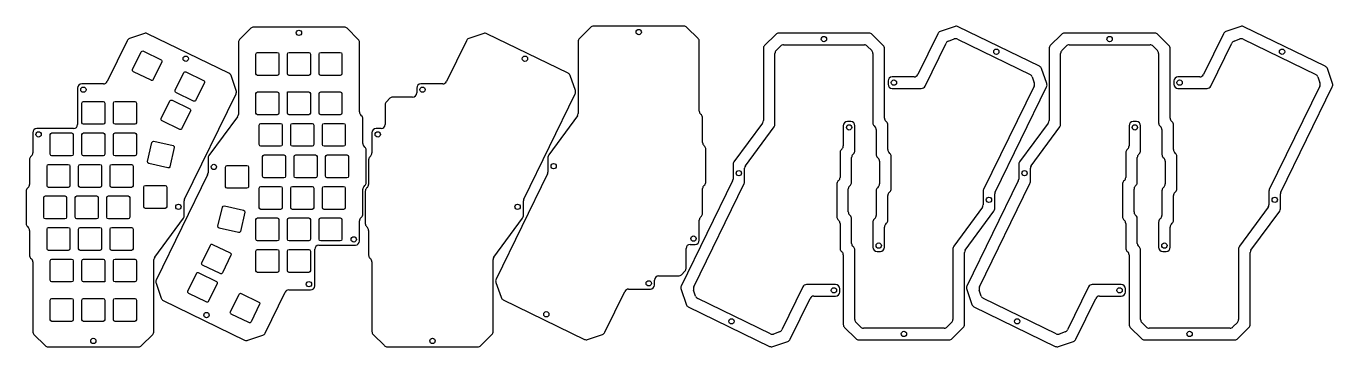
# Model space of a CAD drawing. Extents: x 2 to 791, y -213 to -19.
import ezdxf

# ---------------------------------------------------------------- set-up
doc = ezdxf.new("R2010")
doc.units = 0
doc.header["$MEASUREMENT"] = 0
doc.layers.add('LAYER_1', color=7, linetype='CONTINUOUS')

# ---------------------------------------------------------------- blocks, each defined once
blk = doc.blocks.new('BLOCK_3')
at = {"layer": 'LAYER_1'}
blk.add_open_spline([(9.62, -82.94), (8.73, -82.94), (8.02, -83.65), (8.02, -84.54), (8.02, -85.42), (8.73, -86.14), (9.62, -86.14), (10.5, -86.14), (11.22, -85.42), (11.22, -84.54), (11.22, -83.65), (10.5, -82.94), (9.62, -82.94), (9.62, -82.94), (9.62, -82.94), (9.62, -82.94)], degree=3, knots=[0, 0, 0, 0, 1, 1, 1, 2, 2, 2, 3, 3, 3, 4, 4, 4, 5, 5, 5, 5], dxfattribs=at)
blk = doc.blocks.new('BLOCK_4')
at = {"layer": 'LAYER_1'}
blk.add_open_spline([(98.5, -37.17), (97.62, -37.17), (96.9, -37.89), (96.9, -38.77), (96.9, -39.65), (97.62, -40.37), (98.5, -40.37), (99.39, -40.37), (100.1, -39.65), (100.1, -38.77), (100.1, -37.89), (99.39, -37.17), (98.5, -37.17), (98.5, -37.17), (98.5, -37.17), (98.5, -37.17)], degree=3, knots=[0, 0, 0, 0, 1, 1, 1, 2, 2, 2, 3, 3, 3, 4, 4, 4, 5, 5, 5, 5], dxfattribs=at)
blk = doc.blocks.new('BLOCK_5')
at = {"layer": 'LAYER_1'}
blk.add_open_spline([(94.07, -126.72), (93.18, -126.72), (92.47, -127.43), (92.47, -128.32), (92.47, -129.2), (93.18, -129.92), (94.07, -129.92), (94.95, -129.92), (95.67, -129.2), (95.67, -128.32), (95.67, -127.43), (94.95, -126.72), (94.07, -126.72), (94.07, -126.72), (94.07, -126.72), (94.07, -126.72)], degree=3, knots=[0, 0, 0, 0, 1, 1, 1, 2, 2, 2, 3, 3, 3, 4, 4, 4, 5, 5, 5, 5], dxfattribs=at)
blk = doc.blocks.new('BLOCK_6')
at = {"layer": 'LAYER_1'}
blk.add_open_spline([(36.67, -55.89), (35.78, -55.89), (35.07, -56.6), (35.07, -57.49), (35.07, -58.37), (35.78, -59.09), (36.67, -59.09), (37.55, -59.09), (38.27, -58.37), (38.27, -57.49), (38.27, -56.6), (37.55, -55.89), (36.67, -55.89), (36.67, -55.89), (36.67, -55.89), (36.67, -55.89)], degree=3, knots=[0, 0, 0, 0, 1, 1, 1, 2, 2, 2, 3, 3, 3, 4, 4, 4, 5, 5, 5, 5], dxfattribs=at)
blk = doc.blocks.new('BLOCK_7')
at = {"layer": 'LAYER_1'}
blk.add_open_spline([(42.69, -207.76), (41.81, -207.76), (41.09, -208.48), (41.09, -209.36), (41.09, -210.25), (41.81, -210.96), (42.69, -210.96), (43.58, -210.96), (44.29, -210.25), (44.29, -209.36), (44.29, -208.48), (43.58, -207.76), (42.69, -207.76), (42.69, -207.76), (42.69, -207.76), (42.69, -207.76)], degree=3, knots=[0, 0, 0, 0, 1, 1, 1, 2, 2, 2, 3, 3, 3, 4, 4, 4, 5, 5, 5, 5], dxfattribs=at)
blk = doc.blocks.new('BLOCK_8')
at = {"layer": 'LAYER_1'}
blk.add_open_spline([(88.94, -64.31), (88.94, -64.31), (83.74, -74.96), (83.74, -74.96), (83.5, -75.46), (83.71, -76.06), (84.2, -76.3), (84.2, -76.3), (94.85, -81.49), (94.85, -81.49), (95.35, -81.74), (95.95, -81.53), (96.19, -81.03), (96.19, -81.03), (101.39, -70.38), (101.39, -70.38), (101.63, -69.89), (101.42, -69.29), (100.93, -69.05), (100.93, -69.05), (90.27, -63.85), (90.27, -63.85), (89.78, -63.61), (89.18, -63.82), (88.94, -64.31)], degree=3, knots=[0, 0, 0, 0, 1, 1, 1, 2, 2, 2, 3, 3, 3, 4, 4, 4, 5, 5, 5, 6, 6, 6, 7, 7, 7, 8, 8, 8, 8], dxfattribs=at)
blk = doc.blocks.new('BLOCK_9')
at = {"layer": 'LAYER_1'}
blk.add_open_spline([(54.82, -65.59), (54.82, -65.59), (54.82, -77.44), (54.82, -77.44), (54.82, -77.99), (55.26, -78.44), (55.82, -78.44), (55.82, -78.44), (67.67, -78.44), (67.67, -78.44), (68.22, -78.44), (68.67, -77.99), (68.67, -77.44), (68.67, -77.44), (68.67, -65.59), (68.67, -65.59), (68.67, -65.03), (68.22, -64.59), (67.67, -64.59), (67.67, -64.59), (55.82, -64.59), (55.82, -64.59), (55.26, -64.59), (54.82, -65.03), (54.82, -65.59)], degree=3, knots=[0, 0, 0, 0, 1, 1, 1, 2, 2, 2, 3, 3, 3, 4, 4, 4, 5, 5, 5, 6, 6, 6, 7, 7, 7, 8, 8, 8, 8], dxfattribs=at)
blk = doc.blocks.new('BLOCK_10')
at = {"layer": 'LAYER_1'}
blk.add_open_spline([(35.77, -84.64), (35.77, -84.64), (35.77, -96.49), (35.77, -96.49), (35.77, -97.04), (36.21, -97.49), (36.77, -97.49), (36.77, -97.49), (48.62, -97.49), (48.62, -97.49), (49.17, -97.49), (49.62, -97.04), (49.62, -96.49), (49.62, -96.49), (49.62, -84.64), (49.62, -84.64), (49.62, -84.08), (49.17, -83.64), (48.62, -83.64), (48.62, -83.64), (36.77, -83.64), (36.77, -83.64), (36.21, -83.64), (35.77, -84.08), (35.77, -84.64)], degree=3, knots=[0, 0, 0, 0, 1, 1, 1, 2, 2, 2, 3, 3, 3, 4, 4, 4, 5, 5, 5, 6, 6, 6, 7, 7, 7, 8, 8, 8, 8], dxfattribs=at)
blk = doc.blocks.new('BLOCK_11')
at = {"layer": 'LAYER_1'}
blk.add_open_spline([(31.77, -122.74), (31.77, -122.74), (31.77, -134.59), (31.77, -134.59), (31.77, -135.14), (32.21, -135.59), (32.77, -135.59), (32.77, -135.59), (44.62, -135.59), (44.62, -135.59), (45.17, -135.59), (45.62, -135.14), (45.62, -134.59), (45.62, -134.59), (45.62, -122.74), (45.62, -122.74), (45.62, -122.18), (45.17, -121.74), (44.62, -121.74), (44.62, -121.74), (32.77, -121.74), (32.77, -121.74), (32.21, -121.74), (31.77, -122.18), (31.77, -122.74)], degree=3, knots=[0, 0, 0, 0, 1, 1, 1, 2, 2, 2, 3, 3, 3, 4, 4, 4, 5, 5, 5, 6, 6, 6, 7, 7, 7, 8, 8, 8, 8], dxfattribs=at)
blk = doc.blocks.new('BLOCK_12')
at = {"layer": 'LAYER_1'}
blk.add_open_spline([(14.72, -141.79), (14.72, -141.79), (14.72, -153.64), (14.72, -153.64), (14.72, -154.19), (15.16, -154.64), (15.72, -154.64), (15.72, -154.64), (27.57, -154.64), (27.57, -154.64), (28.12, -154.64), (28.57, -154.19), (28.57, -153.64), (28.57, -153.64), (28.57, -141.79), (28.57, -141.79), (28.57, -141.23), (28.12, -140.79), (27.57, -140.79), (27.57, -140.79), (15.72, -140.79), (15.72, -140.79), (15.16, -140.79), (14.72, -141.23), (14.72, -141.79)], degree=3, knots=[0, 0, 0, 0, 1, 1, 1, 2, 2, 2, 3, 3, 3, 4, 4, 4, 5, 5, 5, 6, 6, 6, 7, 7, 7, 8, 8, 8, 8], dxfattribs=at)
blk = doc.blocks.new('BLOCK_13')
at = {"layer": 'LAYER_1'}
blk.add_open_spline([(54.82, -184.65), (54.82, -184.65), (54.82, -196.5), (54.82, -196.5), (54.82, -197.05), (55.26, -197.5), (55.82, -197.5), (55.82, -197.5), (67.67, -197.5), (67.67, -197.5), (68.22, -197.5), (68.67, -197.05), (68.67, -196.5), (68.67, -196.5), (68.67, -184.65), (68.67, -184.65), (68.67, -184.1), (68.22, -183.65), (67.67, -183.65), (67.67, -183.65), (55.82, -183.65), (55.82, -183.65), (55.26, -183.65), (54.82, -184.1), (54.82, -184.65)], degree=3, knots=[0, 0, 0, 0, 1, 1, 1, 2, 2, 2, 3, 3, 3, 4, 4, 4, 5, 5, 5, 6, 6, 6, 7, 7, 7, 8, 8, 8, 8], dxfattribs=at)
blk = doc.blocks.new('BLOCK_14')
at = {"layer": 'LAYER_1'}
blk.add_open_spline([(35.77, -184.65), (35.77, -184.65), (35.77, -196.5), (35.77, -196.5), (35.77, -197.05), (36.21, -197.5), (36.77, -197.5), (36.77, -197.5), (48.62, -197.5), (48.62, -197.5), (49.17, -197.5), (49.62, -197.05), (49.62, -196.5), (49.62, -196.5), (49.62, -184.65), (49.62, -184.65), (49.62, -184.1), (49.17, -183.65), (48.62, -183.65), (48.62, -183.65), (36.77, -183.65), (36.77, -183.65), (36.21, -183.65), (35.77, -184.1), (35.77, -184.65)], degree=3, knots=[0, 0, 0, 0, 1, 1, 1, 2, 2, 2, 3, 3, 3, 4, 4, 4, 5, 5, 5, 6, 6, 6, 7, 7, 7, 8, 8, 8, 8], dxfattribs=at)
blk = doc.blocks.new('BLOCK_15')
at = {"layer": 'LAYER_1'}
blk.add_open_spline([(16.72, -160.84), (16.72, -160.84), (16.72, -172.69), (16.72, -172.69), (16.72, -173.24), (17.16, -173.69), (17.72, -173.69), (17.72, -173.69), (29.57, -173.69), (29.57, -173.69), (30.12, -173.69), (30.57, -173.24), (30.57, -172.69), (30.57, -172.69), (30.57, -160.84), (30.57, -160.84), (30.57, -160.28), (30.12, -159.84), (29.57, -159.84), (29.57, -159.84), (17.72, -159.84), (17.72, -159.84), (17.16, -159.84), (16.72, -160.28), (16.72, -160.84)], degree=3, knots=[0, 0, 0, 0, 1, 1, 1, 2, 2, 2, 3, 3, 3, 4, 4, 4, 5, 5, 5, 6, 6, 6, 7, 7, 7, 8, 8, 8, 8], dxfattribs=at)
blk = doc.blocks.new('BLOCK_16')
at = {"layer": 'LAYER_1'}
blk.add_open_spline([(50.82, -122.74), (50.82, -122.74), (50.82, -134.59), (50.82, -134.59), (50.82, -135.14), (51.26, -135.59), (51.82, -135.59), (51.82, -135.59), (63.67, -135.59), (63.67, -135.59), (64.22, -135.59), (64.67, -135.14), (64.67, -134.59), (64.67, -134.59), (64.67, -122.74), (64.67, -122.74), (64.67, -122.18), (64.22, -121.74), (63.67, -121.74), (63.67, -121.74), (51.82, -121.74), (51.82, -121.74), (51.26, -121.74), (50.82, -122.18), (50.82, -122.74)], degree=3, knots=[0, 0, 0, 0, 1, 1, 1, 2, 2, 2, 3, 3, 3, 4, 4, 4, 5, 5, 5, 6, 6, 6, 7, 7, 7, 8, 8, 8, 8], dxfattribs=at)
blk = doc.blocks.new('BLOCK_17')
at = {"layer": 'LAYER_1'}
blk.add_open_spline([(16.72, -84.64), (16.72, -84.64), (16.72, -96.49), (16.72, -96.49), (16.72, -97.04), (17.16, -97.49), (17.72, -97.49), (17.72, -97.49), (29.57, -97.49), (29.57, -97.49), (30.12, -97.49), (30.57, -97.04), (30.57, -96.49), (30.57, -96.49), (30.57, -84.64), (30.57, -84.64), (30.57, -84.08), (30.12, -83.64), (29.57, -83.64), (29.57, -83.64), (17.72, -83.64), (17.72, -83.64), (17.16, -83.64), (16.72, -84.08), (16.72, -84.64)], degree=3, knots=[0, 0, 0, 0, 1, 1, 1, 2, 2, 2, 3, 3, 3, 4, 4, 4, 5, 5, 5, 6, 6, 6, 7, 7, 7, 8, 8, 8, 8], dxfattribs=at)
blk = doc.blocks.new('BLOCK_18')
at = {"layer": 'LAYER_1'}
blk.add_open_spline([(54.82, -84.64), (54.82, -84.64), (54.82, -96.49), (54.82, -96.49), (54.82, -97.04), (55.26, -97.49), (55.82, -97.49), (55.82, -97.49), (67.67, -97.49), (67.67, -97.49), (68.22, -97.49), (68.67, -97.04), (68.67, -96.49), (68.67, -96.49), (68.67, -84.64), (68.67, -84.64), (68.67, -84.08), (68.22, -83.64), (67.67, -83.64), (67.67, -83.64), (55.82, -83.64), (55.82, -83.64), (55.26, -83.64), (54.82, -84.08), (54.82, -84.64)], degree=3, knots=[0, 0, 0, 0, 1, 1, 1, 2, 2, 2, 3, 3, 3, 4, 4, 4, 5, 5, 5, 6, 6, 6, 7, 7, 7, 8, 8, 8, 8], dxfattribs=at)
blk = doc.blocks.new('BLOCK_19')
at = {"layer": 'LAYER_1'}
blk.add_open_spline([(73.12, -116.39), (73.12, -116.39), (73.12, -128.24), (73.12, -128.24), (73.12, -128.79), (73.56, -129.24), (74.12, -129.24), (74.12, -129.24), (85.97, -129.24), (85.97, -129.24), (86.52, -129.24), (86.97, -128.79), (86.97, -128.24), (86.97, -128.24), (86.97, -116.39), (86.97, -116.39), (86.97, -115.83), (86.52, -115.39), (85.97, -115.39), (85.97, -115.39), (74.12, -115.39), (74.12, -115.39), (73.56, -115.39), (73.12, -115.83), (73.12, -116.39)], degree=3, knots=[0, 0, 0, 0, 1, 1, 1, 2, 2, 2, 3, 3, 3, 4, 4, 4, 5, 5, 5, 6, 6, 6, 7, 7, 7, 8, 8, 8, 8], dxfattribs=at)
blk = doc.blocks.new('BLOCK_20')
at = {"layer": 'LAYER_1'}
blk.add_open_spline([(97.3, -47.19), (97.3, -47.19), (92.1, -57.84), (92.1, -57.84), (91.86, -58.34), (92.06, -58.93), (92.56, -59.18), (92.56, -59.18), (103.19, -64.37), (103.19, -64.37), (103.69, -64.61), (104.29, -64.41), (104.53, -63.91), (104.53, -63.91), (109.73, -53.26), (109.73, -53.26), (109.97, -52.77), (109.77, -52.17), (109.27, -51.93), (109.27, -51.93), (98.64, -46.73), (98.64, -46.73), (98.14, -46.49), (97.54, -46.7), (97.3, -47.19)], degree=3, knots=[0, 0, 0, 0, 1, 1, 1, 2, 2, 2, 3, 3, 3, 4, 4, 4, 5, 5, 5, 6, 6, 6, 7, 7, 7, 8, 8, 8, 8], dxfattribs=at)
blk = doc.blocks.new('BLOCK_21')
at = {"layer": 'LAYER_1'}
blk.add_open_spline([(35.77, -65.59), (35.77, -65.59), (35.77, -77.44), (35.77, -77.44), (35.77, -77.99), (36.21, -78.44), (36.77, -78.44), (36.77, -78.44), (48.62, -78.44), (48.62, -78.44), (49.17, -78.44), (49.62, -77.99), (49.62, -77.44), (49.62, -77.44), (49.62, -65.59), (49.62, -65.59), (49.62, -65.03), (49.17, -64.59), (48.62, -64.59), (48.62, -64.59), (36.77, -64.59), (36.77, -64.59), (36.21, -64.59), (35.77, -65.03), (35.77, -65.59)], degree=3, knots=[0, 0, 0, 0, 1, 1, 1, 2, 2, 2, 3, 3, 3, 4, 4, 4, 5, 5, 5, 6, 6, 6, 7, 7, 7, 8, 8, 8, 8], dxfattribs=at)
blk = doc.blocks.new('BLOCK_22')
at = {"layer": 'LAYER_1'}
blk.add_open_spline([(33.77, -103.69), (33.77, -103.69), (33.77, -115.54), (33.77, -115.54), (33.77, -116.09), (34.21, -116.54), (34.77, -116.54), (34.77, -116.54), (46.62, -116.54), (46.62, -116.54), (47.17, -116.54), (47.62, -116.09), (47.62, -115.54), (47.62, -115.54), (47.62, -103.69), (47.62, -103.69), (47.62, -103.13), (47.17, -102.69), (46.62, -102.69), (46.62, -102.69), (34.77, -102.69), (34.77, -102.69), (34.21, -102.69), (33.77, -103.13), (33.77, -103.69)], degree=3, knots=[0, 0, 0, 0, 1, 1, 1, 2, 2, 2, 3, 3, 3, 4, 4, 4, 5, 5, 5, 6, 6, 6, 7, 7, 7, 8, 8, 8, 8], dxfattribs=at)
blk = doc.blocks.new('BLOCK_23')
at = {"layer": 'LAYER_1'}
blk.add_open_spline([(12.72, -122.74), (12.72, -122.74), (12.72, -134.59), (12.72, -134.59), (12.72, -135.14), (13.16, -135.59), (13.72, -135.59), (13.72, -135.59), (25.57, -135.59), (25.57, -135.59), (26.12, -135.59), (26.57, -135.14), (26.57, -134.59), (26.57, -134.59), (26.57, -122.74), (26.57, -122.74), (26.57, -122.18), (26.12, -121.74), (25.57, -121.74), (25.57, -121.74), (13.72, -121.74), (13.72, -121.74), (13.16, -121.74), (12.72, -122.18), (12.72, -122.74)], degree=3, knots=[0, 0, 0, 0, 1, 1, 1, 2, 2, 2, 3, 3, 3, 4, 4, 4, 5, 5, 5, 6, 6, 6, 7, 7, 7, 8, 8, 8, 8], dxfattribs=at)
blk = doc.blocks.new('BLOCK_24')
at = {"layer": 'LAYER_1'}
blk.add_open_spline([(33.77, -141.79), (33.77, -141.79), (33.77, -153.64), (33.77, -153.64), (33.77, -154.19), (34.21, -154.64), (34.77, -154.64), (34.77, -154.64), (46.62, -154.64), (46.62, -154.64), (47.17, -154.64), (47.62, -154.19), (47.62, -153.64), (47.62, -153.64), (47.62, -141.79), (47.62, -141.79), (47.62, -141.23), (47.17, -140.79), (46.62, -140.79), (46.62, -140.79), (34.77, -140.79), (34.77, -140.79), (34.21, -140.79), (33.77, -141.23), (33.77, -141.79)], degree=3, knots=[0, 0, 0, 0, 1, 1, 1, 2, 2, 2, 3, 3, 3, 4, 4, 4, 5, 5, 5, 6, 6, 6, 7, 7, 7, 8, 8, 8, 8], dxfattribs=at)
blk = doc.blocks.new('BLOCK_25')
at = {"layer": 'LAYER_1'}
blk.add_open_spline([(54.82, -160.84), (54.82, -160.84), (54.82, -172.69), (54.82, -172.69), (54.82, -173.24), (55.26, -173.69), (55.82, -173.69), (55.82, -173.69), (67.67, -173.69), (67.67, -173.69), (68.22, -173.69), (68.67, -173.24), (68.67, -172.69), (68.67, -172.69), (68.67, -160.84), (68.67, -160.84), (68.67, -160.28), (68.22, -159.84), (67.67, -159.84), (67.67, -159.84), (55.82, -159.84), (55.82, -159.84), (55.26, -159.84), (54.82, -160.28), (54.82, -160.84)], degree=3, knots=[0, 0, 0, 0, 1, 1, 1, 2, 2, 2, 3, 3, 3, 4, 4, 4, 5, 5, 5, 6, 6, 6, 7, 7, 7, 8, 8, 8, 8], dxfattribs=at)
blk = doc.blocks.new('BLOCK_26')
at = {"layer": 'LAYER_1'}
blk.add_open_spline([(16.72, -184.65), (16.72, -184.65), (16.72, -196.5), (16.72, -196.5), (16.72, -197.05), (17.16, -197.5), (17.72, -197.5), (17.72, -197.5), (29.57, -197.5), (29.57, -197.5), (30.12, -197.5), (30.57, -197.05), (30.57, -196.5), (30.57, -196.5), (30.57, -184.65), (30.57, -184.65), (30.57, -184.1), (30.12, -183.65), (29.57, -183.65), (29.57, -183.65), (17.72, -183.65), (17.72, -183.65), (17.16, -183.65), (16.72, -184.1), (16.72, -184.65)], degree=3, knots=[0, 0, 0, 0, 1, 1, 1, 2, 2, 2, 3, 3, 3, 4, 4, 4, 5, 5, 5, 6, 6, 6, 7, 7, 7, 8, 8, 8, 8], dxfattribs=at)
blk = doc.blocks.new('BLOCK_27')
at = {"layer": 'LAYER_1'}
blk.add_open_spline([(35.77, -160.84), (35.77, -160.84), (35.77, -172.69), (35.77, -172.69), (35.77, -173.24), (36.21, -173.69), (36.77, -173.69), (36.77, -173.69), (49.62, -173.69), (49.62, -173.69), (49.62, -173.69), (49.62, -160.84), (49.62, -160.84), (49.62, -160.28), (49.17, -159.84), (48.62, -159.84), (48.62, -159.84), (36.77, -159.84), (36.77, -159.84), (36.21, -159.84), (35.77, -160.28), (35.77, -160.84)], degree=3, knots=[0, 0, 0, 0, 1, 1, 1, 2, 2, 2, 3, 3, 3, 4, 4, 4, 5, 5, 5, 6, 6, 6, 7, 7, 7, 7], dxfattribs=at)
blk = doc.blocks.new('BLOCK_28')
at = {"layer": 'LAYER_1'}
blk.add_open_spline([(52.82, -141.79), (52.82, -141.79), (52.82, -153.64), (52.82, -153.64), (52.82, -154.19), (53.26, -154.64), (53.82, -154.64), (53.82, -154.64), (65.67, -154.64), (65.67, -154.64), (66.22, -154.64), (66.67, -154.19), (66.67, -153.64), (66.67, -153.64), (66.67, -141.79), (66.67, -141.79), (66.67, -141.23), (66.22, -140.79), (65.67, -140.79), (65.67, -140.79), (53.82, -140.79), (53.82, -140.79), (53.26, -140.79), (52.82, -141.23), (52.82, -141.79)], degree=3, knots=[0, 0, 0, 0, 1, 1, 1, 2, 2, 2, 3, 3, 3, 4, 4, 4, 5, 5, 5, 6, 6, 6, 7, 7, 7, 8, 8, 8, 8], dxfattribs=at)
blk = doc.blocks.new('BLOCK_29')
at = {"layer": 'LAYER_1'}
blk.add_open_spline([(14.72, -103.69), (14.72, -103.69), (14.72, -115.54), (14.72, -115.54), (14.72, -116.09), (15.16, -116.54), (15.72, -116.54), (15.72, -116.54), (27.57, -116.54), (27.57, -116.54), (28.12, -116.54), (28.57, -116.09), (28.57, -115.54), (28.57, -115.54), (28.57, -103.69), (28.57, -103.69), (28.57, -103.13), (28.12, -102.69), (27.57, -102.69), (27.57, -102.69), (15.72, -102.69), (15.72, -102.69), (15.16, -102.69), (14.72, -103.13), (14.72, -103.69)], degree=3, knots=[0, 0, 0, 0, 1, 1, 1, 2, 2, 2, 3, 3, 3, 4, 4, 4, 5, 5, 5, 6, 6, 6, 7, 7, 7, 8, 8, 8, 8], dxfattribs=at)
blk = doc.blocks.new('BLOCK_30')
at = {"layer": 'LAYER_1'}
blk.add_open_spline([(52.82, -103.69), (52.82, -103.69), (52.82, -115.54), (52.82, -115.54), (52.82, -116.09), (53.26, -116.54), (53.82, -116.54), (53.82, -116.54), (65.67, -116.54), (65.67, -116.54), (66.22, -116.54), (66.67, -116.09), (66.67, -115.54), (66.67, -115.54), (66.67, -103.69), (66.67, -103.69), (66.67, -103.13), (66.22, -102.69), (65.67, -102.69), (65.67, -102.69), (53.82, -102.69), (53.82, -102.69), (53.26, -102.69), (52.82, -103.13), (52.82, -103.69)], degree=3, knots=[0, 0, 0, 0, 1, 1, 1, 2, 2, 2, 3, 3, 3, 4, 4, 4, 5, 5, 5, 6, 6, 6, 7, 7, 7, 8, 8, 8, 8], dxfattribs=at)
blk = doc.blocks.new('BLOCK_31')
at = {"layer": 'LAYER_1'}
blk.add_open_spline([(78.09, -89.39), (78.09, -89.39), (75.42, -100.94), (75.42, -100.94), (75.3, -101.48), (75.63, -102.01), (76.17, -102.14), (76.17, -102.14), (87.72, -104.8), (87.72, -104.8), (88.25, -104.93), (88.79, -104.59), (88.91, -104.05), (88.91, -104.05), (91.58, -92.51), (91.58, -92.51), (91.7, -91.97), (91.37, -91.43), (90.83, -91.31), (90.83, -91.31), (79.28, -88.64), (79.28, -88.64), (78.75, -88.52), (78.21, -88.85), (78.09, -89.39)], degree=3, knots=[0, 0, 0, 0, 1, 1, 1, 2, 2, 2, 3, 3, 3, 4, 4, 4, 5, 5, 5, 6, 6, 6, 7, 7, 7, 8, 8, 8, 8], dxfattribs=at)
blk = doc.blocks.new('BLOCK_32')
at = {"layer": 'LAYER_1'}
blk.add_open_spline([(71.61, -34.66), (71.61, -34.66), (66.41, -45.31), (66.41, -45.31), (66.17, -45.81), (66.38, -46.41), (66.87, -46.65), (66.87, -46.65), (77.51, -51.85), (77.51, -51.85), (78.01, -52.09), (78.61, -51.88), (78.85, -51.39), (78.85, -51.39), (84.05, -40.74), (84.05, -40.74), (84.29, -40.24), (84.09, -39.64), (83.59, -39.4), (83.59, -39.4), (72.95, -34.21), (72.95, -34.21), (72.46, -33.96), (71.86, -34.17), (71.61, -34.66)], degree=3, knots=[0, 0, 0, 0, 1, 1, 1, 2, 2, 2, 3, 3, 3, 4, 4, 4, 5, 5, 5, 6, 6, 6, 7, 7, 7, 8, 8, 8, 8], dxfattribs=at)
blk = doc.blocks.new('BLOCK_33')
at = {"layer": 'LAYER_1'}
blk.add_open_spline([(35.67, -53.99), (34.29, -53.99), (33.17, -55.11), (33.17, -56.49)], degree=3, dxfattribs=at)
blk = doc.blocks.new('BLOCK_34')
at = {"layer": 'LAYER_1'}
blk.add_lwpolyline([(33.17, -56.49), (33.17, -78.54)], dxfattribs=at)
blk = doc.blocks.new('BLOCK_35')
at = {"layer": 'LAYER_1'}
blk.add_open_spline([(30.67, -81.04), (32.05, -81.04), (33.17, -79.92), (33.17, -78.54)], degree=3, dxfattribs=at)
blk = doc.blocks.new('BLOCK_36')
at = {"layer": 'LAYER_1'}
blk.add_lwpolyline([(30.67, -81.04), (8.62, -81.04)], dxfattribs=at)
blk = doc.blocks.new('BLOCK_37')
at = {"layer": 'LAYER_1'}
blk.add_open_spline([(8.62, -81.04), (7.24, -81.04), (6.12, -82.16), (6.12, -83.54)], degree=3, dxfattribs=at)
blk = doc.blocks.new('BLOCK_38')
at = {"layer": 'LAYER_1'}
blk.add_lwpolyline([(6.12, -83.54), (6.12, -95.74)], dxfattribs=at)
blk = doc.blocks.new('BLOCK_39')
at = {"layer": 'LAYER_1'}
blk.add_open_spline([(5.38, -97.51), (5.85, -97.04), (6.12, -96.4), (6.12, -95.74)], degree=3, dxfattribs=at)
blk = doc.blocks.new('BLOCK_40')
at = {"layer": 'LAYER_1'}
blk.add_lwpolyline([(5.38, -97.51), (4.85, -98.04)], dxfattribs=at)
blk = doc.blocks.new('BLOCK_41')
at = {"layer": 'LAYER_1'}
blk.add_open_spline([(4.85, -98.04), (4.38, -98.51), (4.12, -99.15), (4.12, -99.81)], degree=3, dxfattribs=at)
blk = doc.blocks.new('BLOCK_42')
at = {"layer": 'LAYER_1'}
blk.add_lwpolyline([(4.12, -99.81), (4.12, -114.79)], dxfattribs=at)
blk = doc.blocks.new('BLOCK_43')
at = {"layer": 'LAYER_1'}
blk.add_open_spline([(3.38, -116.56), (3.85, -116.09), (4.12, -115.45), (4.12, -114.79)], degree=3, dxfattribs=at)
blk = doc.blocks.new('BLOCK_44')
at = {"layer": 'LAYER_1'}
blk.add_lwpolyline([(3.38, -116.56), (2.85, -117.09)], dxfattribs=at)
blk = doc.blocks.new('BLOCK_45')
at = {"layer": 'LAYER_1'}
blk.add_open_spline([(2.85, -117.09), (2.38, -117.56), (2.12, -118.2), (2.12, -118.86)], degree=3, dxfattribs=at)
blk = doc.blocks.new('BLOCK_46')
at = {"layer": 'LAYER_1'}
blk.add_lwpolyline([(2.12, -118.86), (2.12, -138.46)], dxfattribs=at)
blk = doc.blocks.new('BLOCK_47')
at = {"layer": 'LAYER_1'}
blk.add_open_spline([(2.12, -138.46), (2.12, -139.13), (2.38, -139.76), (2.85, -140.23)], degree=3, dxfattribs=at)
blk = doc.blocks.new('BLOCK_48')
at = {"layer": 'LAYER_1'}
blk.add_lwpolyline([(2.85, -140.23), (3.38, -140.77)], dxfattribs=at)
blk = doc.blocks.new('BLOCK_49')
at = {"layer": 'LAYER_1'}
blk.add_open_spline([(4.12, -142.54), (4.12, -141.87), (3.85, -141.24), (3.38, -140.77)], degree=3, dxfattribs=at)
blk = doc.blocks.new('BLOCK_50')
at = {"layer": 'LAYER_1'}
blk.add_lwpolyline([(4.12, -142.54), (4.12, -157.51)], dxfattribs=at)
blk = doc.blocks.new('BLOCK_51')
at = {"layer": 'LAYER_1'}
blk.add_open_spline([(4.12, -157.51), (4.12, -158.18), (4.38, -158.81), (4.85, -159.28)], degree=3, dxfattribs=at)
blk = doc.blocks.new('BLOCK_52')
at = {"layer": 'LAYER_1'}
blk.add_lwpolyline([(4.85, -159.28), (5.38, -159.82)], dxfattribs=at)
blk = doc.blocks.new('BLOCK_53')
at = {"layer": 'LAYER_1'}
blk.add_open_spline([(6.12, -161.59), (6.12, -160.92), (5.85, -160.29), (5.38, -159.82)], degree=3, dxfattribs=at)
blk = doc.blocks.new('BLOCK_54')
at = {"layer": 'LAYER_1'}
blk.add_lwpolyline([(6.12, -161.59), (6.12, -203.6)], dxfattribs=at)
blk = doc.blocks.new('BLOCK_55')
at = {"layer": 'LAYER_1'}
blk.add_open_spline([(6.12, -203.6), (6.12, -204.27), (6.38, -204.9), (6.85, -205.37)], degree=3, dxfattribs=at)
blk = doc.blocks.new('BLOCK_56')
at = {"layer": 'LAYER_1'}
blk.add_lwpolyline([(6.85, -205.37), (13.61, -212.13)], dxfattribs=at)
blk = doc.blocks.new('BLOCK_57')
at = {"layer": 'LAYER_1'}
blk.add_open_spline([(13.61, -212.13), (14.08, -212.6), (14.71, -212.86), (15.37, -212.86)], degree=3, dxfattribs=at)
blk = doc.blocks.new('BLOCK_58')
at = {"layer": 'LAYER_1'}
blk.add_lwpolyline([(15.37, -212.86), (70.01, -212.86)], dxfattribs=at)
blk = doc.blocks.new('BLOCK_59')
at = {"layer": 'LAYER_1'}
blk.add_open_spline([(70.01, -212.86), (70.67, -212.86), (71.31, -212.6), (71.78, -212.13)], degree=3, dxfattribs=at)
blk = doc.blocks.new('BLOCK_60')
at = {"layer": 'LAYER_1'}
blk.add_lwpolyline([(71.78, -212.13), (78.53, -205.37)], dxfattribs=at)
blk = doc.blocks.new('BLOCK_61')
at = {"layer": 'LAYER_1'}
blk.add_open_spline([(78.53, -205.37), (79, -204.9), (79.27, -204.27), (79.27, -203.6)], degree=3, dxfattribs=at)
blk = doc.blocks.new('BLOCK_62')
at = {"layer": 'LAYER_1'}
blk.add_lwpolyline([(79.27, -203.6), (79.27, -160.11)], dxfattribs=at)
blk = doc.blocks.new('BLOCK_63')
at = {"layer": 'LAYER_1'}
blk.add_open_spline([(79.75, -158.62), (79.44, -159.05), (79.27, -159.57), (79.27, -160.11)], degree=3, dxfattribs=at)
blk = doc.blocks.new('BLOCK_64')
at = {"layer": 'LAYER_1'}
blk.add_lwpolyline([(79.75, -158.62), (97.08, -135.13)], dxfattribs=at)
blk = doc.blocks.new('BLOCK_65')
at = {"layer": 'LAYER_1'}
blk.add_open_spline([(97.08, -135.13), (97.4, -134.7), (97.57, -134.18), (97.57, -133.65)], degree=3, dxfattribs=at)
blk = doc.blocks.new('BLOCK_66')
at = {"layer": 'LAYER_1'}
blk.add_lwpolyline([(97.57, -133.65), (97.57, -124.7)], dxfattribs=at)
blk = doc.blocks.new('BLOCK_67')
at = {"layer": 'LAYER_1'}
blk.add_open_spline([(97.82, -123.6), (97.65, -123.95), (97.57, -124.32), (97.57, -124.7)], degree=3, dxfattribs=at)
blk = doc.blocks.new('BLOCK_68')
at = {"layer": 'LAYER_1'}
blk.add_lwpolyline([(97.82, -123.6), (128.85, -59.98)], dxfattribs=at)
blk = doc.blocks.new('BLOCK_69')
at = {"layer": 'LAYER_1'}
blk.add_open_spline([(128.85, -59.98), (129.14, -59.38), (129.18, -58.7), (128.97, -58.07)], degree=3, dxfattribs=at)
blk = doc.blocks.new('BLOCK_70')
at = {"layer": 'LAYER_1'}
blk.add_lwpolyline([(128.97, -58.07), (125.86, -49.03)], dxfattribs=at)
blk = doc.blocks.new('BLOCK_71')
at = {"layer": 'LAYER_1'}
blk.add_open_spline([(125.86, -49.03), (125.64, -48.41), (125.19, -47.89), (124.59, -47.6)], degree=3, dxfattribs=at)
blk = doc.blocks.new('BLOCK_72')
at = {"layer": 'LAYER_1'}
blk.add_lwpolyline([(124.59, -47.6), (75.48, -23.65)], dxfattribs=at)
blk = doc.blocks.new('BLOCK_73')
at = {"layer": 'LAYER_1'}
blk.add_open_spline([(75.48, -23.65), (74.89, -23.36), (74.2, -23.32), (73.57, -23.53)], degree=3, dxfattribs=at)
blk = doc.blocks.new('BLOCK_74')
at = {"layer": 'LAYER_1'}
blk.add_lwpolyline([(73.57, -23.53), (64.54, -26.64)], dxfattribs=at)
blk = doc.blocks.new('BLOCK_75')
at = {"layer": 'LAYER_1'}
blk.add_open_spline([(64.54, -26.64), (63.91, -26.86), (63.4, -27.32), (63.11, -27.91)], degree=3, dxfattribs=at)
blk = doc.blocks.new('BLOCK_76')
at = {"layer": 'LAYER_1'}
blk.add_lwpolyline([(63.11, -27.91), (51.07, -52.58)], dxfattribs=at)
blk = doc.blocks.new('BLOCK_77')
at = {"layer": 'LAYER_1'}
blk.add_open_spline([(48.83, -53.99), (49.78, -53.99), (50.65, -53.44), (51.07, -52.58)], degree=3, dxfattribs=at)
blk = doc.blocks.new('BLOCK_78')
at = {"layer": 'LAYER_1'}
blk.add_lwpolyline([(48.83, -53.99), (35.67, -53.99)], dxfattribs=at)
blk = doc.blocks.new('BLOCK_2')
at = {"layer": 'LAYER_1'}
for name in ['BLOCK_74', 'BLOCK_73', 'BLOCK_72', 'BLOCK_76', 'BLOCK_75', 'BLOCK_32', 'BLOCK_4', 'BLOCK_20', 'BLOCK_33', 'BLOCK_78', 'BLOCK_77', 'BLOCK_71', 'BLOCK_70', 'BLOCK_34', 'BLOCK_6', 'BLOCK_68', 'BLOCK_69', 'BLOCK_21', 'BLOCK_9', 'BLOCK_8', 'BLOCK_35', 'BLOCK_37', 'BLOCK_38', 'BLOCK_3', 'BLOCK_36', 'BLOCK_17', 'BLOCK_10', 'BLOCK_18', 'BLOCK_31', 'BLOCK_41', 'BLOCK_42', 'BLOCK_40', 'BLOCK_39', 'BLOCK_29', 'BLOCK_22', 'BLOCK_30', 'BLOCK_45', 'BLOCK_44', 'BLOCK_43', 'BLOCK_19', 'BLOCK_46', 'BLOCK_23', 'BLOCK_11', 'BLOCK_16', 'BLOCK_67', 'BLOCK_66', 'BLOCK_5', 'BLOCK_65', 'BLOCK_47', 'BLOCK_48', 'BLOCK_49', 'BLOCK_12', 'BLOCK_24', 'BLOCK_28', 'BLOCK_64', 'BLOCK_50', 'BLOCK_51', 'BLOCK_52', 'BLOCK_53', 'BLOCK_54', 'BLOCK_15', 'BLOCK_27', 'BLOCK_25', 'BLOCK_63', 'BLOCK_62', 'BLOCK_26', 'BLOCK_14', 'BLOCK_13', 'BLOCK_55', 'BLOCK_61', 'BLOCK_56', 'BLOCK_57', 'BLOCK_58', 'BLOCK_7', 'BLOCK_59', 'BLOCK_60']:
    blk.add_blockref(name, (0, 0), dxfattribs=at)
blk = doc.blocks.new('BLOCK_80')
at = {"layer": 'LAYER_1'}
blk.add_open_spline([(199.92, -149.57), (200.81, -149.57), (201.52, -148.85), (201.52, -147.97), (201.52, -147.08), (200.81, -146.37), (199.92, -146.37), (199.04, -146.37), (198.32, -147.08), (198.32, -147.97), (198.32, -148.85), (199.04, -149.57), (199.92, -149.57), (199.92, -149.57), (199.92, -149.57), (199.92, -149.57)], degree=3, knots=[0, 0, 0, 0, 1, 1, 1, 2, 2, 2, 3, 3, 3, 4, 4, 4, 5, 5, 5, 5], dxfattribs=at)
blk = doc.blocks.new('BLOCK_81')
at = {"layer": 'LAYER_1'}
blk.add_open_spline([(111.04, -195.33), (111.92, -195.33), (112.64, -194.62), (112.64, -193.73), (112.64, -192.85), (111.92, -192.13), (111.04, -192.13), (110.15, -192.13), (109.44, -192.85), (109.44, -193.73), (109.44, -194.62), (110.15, -195.33), (111.04, -195.33), (111.04, -195.33), (111.04, -195.33), (111.04, -195.33)], degree=3, knots=[0, 0, 0, 0, 1, 1, 1, 2, 2, 2, 3, 3, 3, 4, 4, 4, 5, 5, 5, 5], dxfattribs=at)
blk = doc.blocks.new('BLOCK_82')
at = {"layer": 'LAYER_1'}
blk.add_open_spline([(115.47, -105.79), (116.36, -105.79), (117.07, -105.07), (117.07, -104.19), (117.07, -103.3), (116.36, -102.59), (115.47, -102.59), (114.59, -102.59), (113.87, -103.3), (113.87, -104.19), (113.87, -105.07), (114.59, -105.79), (115.47, -105.79), (115.47, -105.79), (115.47, -105.79), (115.47, -105.79)], degree=3, knots=[0, 0, 0, 0, 1, 1, 1, 2, 2, 2, 3, 3, 3, 4, 4, 4, 5, 5, 5, 5], dxfattribs=at)
blk = doc.blocks.new('BLOCK_83')
at = {"layer": 'LAYER_1'}
blk.add_open_spline([(172.87, -176.62), (173.76, -176.62), (174.47, -175.9), (174.47, -175.02), (174.47, -174.13), (173.76, -173.42), (172.87, -173.42), (171.99, -173.42), (171.27, -174.13), (171.27, -175.02), (171.27, -175.9), (171.99, -176.62), (172.87, -176.62), (172.87, -176.62), (172.87, -176.62), (172.87, -176.62)], degree=3, knots=[0, 0, 0, 0, 1, 1, 1, 2, 2, 2, 3, 3, 3, 4, 4, 4, 5, 5, 5, 5], dxfattribs=at)
blk = doc.blocks.new('BLOCK_84')
at = {"layer": 'LAYER_1'}
blk.add_open_spline([(166.85, -24.74), (167.73, -24.74), (168.45, -24.02), (168.45, -23.14), (168.45, -22.26), (167.73, -21.54), (166.85, -21.54), (165.96, -21.54), (165.25, -22.26), (165.25, -23.14), (165.25, -24.02), (165.96, -24.74), (166.85, -24.74), (166.85, -24.74), (166.85, -24.74), (166.85, -24.74)], degree=3, knots=[0, 0, 0, 0, 1, 1, 1, 2, 2, 2, 3, 3, 3, 4, 4, 4, 5, 5, 5, 5], dxfattribs=at)
blk = doc.blocks.new('BLOCK_85')
at = {"layer": 'LAYER_1'}
blk.add_open_spline([(120.6, -168.19), (120.6, -168.19), (125.8, -157.54), (125.8, -157.54), (126.04, -157.04), (125.83, -156.44), (125.33, -156.2), (125.33, -156.2), (114.68, -151.01), (114.68, -151.01), (114.19, -150.77), (113.59, -150.97), (113.35, -151.47), (113.35, -151.47), (108.15, -162.12), (108.15, -162.12), (107.91, -162.62), (108.12, -163.21), (108.61, -163.46), (108.61, -163.46), (119.26, -168.65), (119.26, -168.65), (119.76, -168.89), (120.36, -168.69), (120.6, -168.19)], degree=3, knots=[0, 0, 0, 0, 1, 1, 1, 2, 2, 2, 3, 3, 3, 4, 4, 4, 5, 5, 5, 6, 6, 6, 7, 7, 7, 8, 8, 8, 8], dxfattribs=at)
blk = doc.blocks.new('BLOCK_86')
at = {"layer": 'LAYER_1'}
blk.add_open_spline([(154.72, -166.92), (154.72, -166.92), (154.72, -155.07), (154.72, -155.07), (154.72, -154.51), (154.27, -154.07), (153.72, -154.07), (153.72, -154.07), (141.87, -154.07), (141.87, -154.07), (141.32, -154.07), (140.87, -154.51), (140.87, -155.07), (140.87, -155.07), (140.87, -166.92), (140.87, -166.92), (140.87, -167.47), (141.32, -167.92), (141.87, -167.92), (141.87, -167.92), (153.72, -167.92), (153.72, -167.92), (154.27, -167.92), (154.72, -167.47), (154.72, -166.92)], degree=3, knots=[0, 0, 0, 0, 1, 1, 1, 2, 2, 2, 3, 3, 3, 4, 4, 4, 5, 5, 5, 6, 6, 6, 7, 7, 7, 8, 8, 8, 8], dxfattribs=at)
blk = doc.blocks.new('BLOCK_87')
at = {"layer": 'LAYER_1'}
blk.add_open_spline([(173.77, -147.87), (173.77, -147.87), (173.77, -136.02), (173.77, -136.02), (173.77, -135.46), (173.32, -135.02), (172.77, -135.02), (172.77, -135.02), (160.92, -135.02), (160.92, -135.02), (160.37, -135.02), (159.92, -135.46), (159.92, -136.02), (159.92, -136.02), (159.92, -147.87), (159.92, -147.87), (159.92, -148.42), (160.37, -148.87), (160.92, -148.87), (160.92, -148.87), (172.77, -148.87), (172.77, -148.87), (173.32, -148.87), (173.77, -148.42), (173.77, -147.87)], degree=3, knots=[0, 0, 0, 0, 1, 1, 1, 2, 2, 2, 3, 3, 3, 4, 4, 4, 5, 5, 5, 6, 6, 6, 7, 7, 7, 8, 8, 8, 8], dxfattribs=at)
blk = doc.blocks.new('BLOCK_88')
at = {"layer": 'LAYER_1'}
blk.add_open_spline([(177.77, -109.77), (177.77, -109.77), (177.77, -97.92), (177.77, -97.92), (177.77, -97.36), (177.32, -96.92), (176.77, -96.92), (176.77, -96.92), (164.92, -96.92), (164.92, -96.92), (164.37, -96.92), (163.92, -97.36), (163.92, -97.92), (163.92, -97.92), (163.92, -109.77), (163.92, -109.77), (163.92, -110.32), (164.37, -110.77), (164.92, -110.77), (164.92, -110.77), (176.77, -110.77), (176.77, -110.77), (177.32, -110.77), (177.77, -110.32), (177.77, -109.77)], degree=3, knots=[0, 0, 0, 0, 1, 1, 1, 2, 2, 2, 3, 3, 3, 4, 4, 4, 5, 5, 5, 6, 6, 6, 7, 7, 7, 8, 8, 8, 8], dxfattribs=at)
blk = doc.blocks.new('BLOCK_89')
at = {"layer": 'LAYER_1'}
blk.add_open_spline([(194.82, -90.72), (194.82, -90.72), (194.82, -78.87), (194.82, -78.87), (194.82, -78.31), (194.37, -77.87), (193.82, -77.87), (193.82, -77.87), (181.97, -77.87), (181.97, -77.87), (181.42, -77.87), (180.97, -78.31), (180.97, -78.87), (180.97, -78.87), (180.97, -90.72), (180.97, -90.72), (180.97, -91.27), (181.42, -91.72), (181.97, -91.72), (181.97, -91.72), (193.82, -91.72), (193.82, -91.72), (194.37, -91.72), (194.82, -91.27), (194.82, -90.72)], degree=3, knots=[0, 0, 0, 0, 1, 1, 1, 2, 2, 2, 3, 3, 3, 4, 4, 4, 5, 5, 5, 6, 6, 6, 7, 7, 7, 8, 8, 8, 8], dxfattribs=at)
blk = doc.blocks.new('BLOCK_90')
at = {"layer": 'LAYER_1'}
blk.add_open_spline([(154.72, -47.85), (154.72, -47.85), (154.72, -36), (154.72, -36), (154.72, -35.45), (154.27, -35), (153.72, -35), (153.72, -35), (141.87, -35), (141.87, -35), (141.32, -35), (140.87, -35.45), (140.87, -36), (140.87, -36), (140.87, -47.85), (140.87, -47.85), (140.87, -48.41), (141.32, -48.85), (141.87, -48.85), (141.87, -48.85), (153.72, -48.85), (153.72, -48.85), (154.27, -48.85), (154.72, -48.41), (154.72, -47.85)], degree=3, knots=[0, 0, 0, 0, 1, 1, 1, 2, 2, 2, 3, 3, 3, 4, 4, 4, 5, 5, 5, 6, 6, 6, 7, 7, 7, 8, 8, 8, 8], dxfattribs=at)
blk = doc.blocks.new('BLOCK_91')
at = {"layer": 'LAYER_1'}
blk.add_open_spline([(173.77, -47.85), (173.77, -47.85), (173.77, -36), (173.77, -36), (173.77, -35.45), (173.32, -35), (172.77, -35), (172.77, -35), (160.92, -35), (160.92, -35), (160.37, -35), (159.92, -35.45), (159.92, -36), (159.92, -36), (159.92, -47.85), (159.92, -47.85), (159.92, -48.41), (160.37, -48.85), (160.92, -48.85), (160.92, -48.85), (172.77, -48.85), (172.77, -48.85), (173.32, -48.85), (173.77, -48.41), (173.77, -47.85)], degree=3, knots=[0, 0, 0, 0, 1, 1, 1, 2, 2, 2, 3, 3, 3, 4, 4, 4, 5, 5, 5, 6, 6, 6, 7, 7, 7, 8, 8, 8, 8], dxfattribs=at)
blk = doc.blocks.new('BLOCK_92')
at = {"layer": 'LAYER_1'}
blk.add_open_spline([(192.82, -71.67), (192.82, -71.67), (192.82, -59.82), (192.82, -59.82), (192.82, -59.26), (192.37, -58.82), (191.82, -58.82), (191.82, -58.82), (179.97, -58.82), (179.97, -58.82), (179.42, -58.82), (178.97, -59.26), (178.97, -59.82), (178.97, -59.82), (178.97, -71.67), (178.97, -71.67), (178.97, -72.22), (179.42, -72.67), (179.97, -72.67), (179.97, -72.67), (191.82, -72.67), (191.82, -72.67), (192.37, -72.67), (192.82, -72.22), (192.82, -71.67)], degree=3, knots=[0, 0, 0, 0, 1, 1, 1, 2, 2, 2, 3, 3, 3, 4, 4, 4, 5, 5, 5, 6, 6, 6, 7, 7, 7, 8, 8, 8, 8], dxfattribs=at)
blk = doc.blocks.new('BLOCK_93')
at = {"layer": 'LAYER_1'}
blk.add_open_spline([(158.72, -109.77), (158.72, -109.77), (158.72, -97.92), (158.72, -97.92), (158.72, -97.36), (158.27, -96.92), (157.72, -96.92), (157.72, -96.92), (145.87, -96.92), (145.87, -96.92), (145.32, -96.92), (144.87, -97.36), (144.87, -97.92), (144.87, -97.92), (144.87, -109.77), (144.87, -109.77), (144.87, -110.32), (145.32, -110.77), (145.87, -110.77), (145.87, -110.77), (157.72, -110.77), (157.72, -110.77), (158.27, -110.77), (158.72, -110.32), (158.72, -109.77)], degree=3, knots=[0, 0, 0, 0, 1, 1, 1, 2, 2, 2, 3, 3, 3, 4, 4, 4, 5, 5, 5, 6, 6, 6, 7, 7, 7, 8, 8, 8, 8], dxfattribs=at)
blk = doc.blocks.new('BLOCK_94')
at = {"layer": 'LAYER_1'}
blk.add_open_spline([(192.82, -147.87), (192.82, -147.87), (192.82, -136.02), (192.82, -136.02), (192.82, -135.46), (192.37, -135.02), (191.82, -135.02), (191.82, -135.02), (179.97, -135.02), (179.97, -135.02), (179.42, -135.02), (178.97, -135.46), (178.97, -136.02), (178.97, -136.02), (178.97, -147.87), (178.97, -147.87), (178.97, -148.42), (179.42, -148.87), (179.97, -148.87), (179.97, -148.87), (191.82, -148.87), (191.82, -148.87), (192.37, -148.87), (192.82, -148.42), (192.82, -147.87)], degree=3, knots=[0, 0, 0, 0, 1, 1, 1, 2, 2, 2, 3, 3, 3, 4, 4, 4, 5, 5, 5, 6, 6, 6, 7, 7, 7, 8, 8, 8, 8], dxfattribs=at)
blk = doc.blocks.new('BLOCK_95')
at = {"layer": 'LAYER_1'}
blk.add_open_spline([(154.72, -147.87), (154.72, -147.87), (154.72, -136.02), (154.72, -136.02), (154.72, -135.46), (154.27, -135.02), (153.72, -135.02), (153.72, -135.02), (141.87, -135.02), (141.87, -135.02), (141.32, -135.02), (140.87, -135.46), (140.87, -136.02), (140.87, -136.02), (140.87, -147.87), (140.87, -147.87), (140.87, -148.42), (141.32, -148.87), (141.87, -148.87), (141.87, -148.87), (153.72, -148.87), (153.72, -148.87), (154.27, -148.87), (154.72, -148.42), (154.72, -147.87)], degree=3, knots=[0, 0, 0, 0, 1, 1, 1, 2, 2, 2, 3, 3, 3, 4, 4, 4, 5, 5, 5, 6, 6, 6, 7, 7, 7, 8, 8, 8, 8], dxfattribs=at)
blk = doc.blocks.new('BLOCK_96')
at = {"layer": 'LAYER_1'}
blk.add_open_spline([(136.42, -116.12), (136.42, -116.12), (136.42, -104.27), (136.42, -104.27), (136.42, -103.71), (135.97, -103.27), (135.42, -103.27), (135.42, -103.27), (123.57, -103.27), (123.57, -103.27), (123.02, -103.27), (122.57, -103.71), (122.57, -104.27), (122.57, -104.27), (122.57, -116.12), (122.57, -116.12), (122.57, -116.67), (123.02, -117.12), (123.57, -117.12), (123.57, -117.12), (135.42, -117.12), (135.42, -117.12), (135.97, -117.12), (136.42, -116.67), (136.42, -116.12)], degree=3, knots=[0, 0, 0, 0, 1, 1, 1, 2, 2, 2, 3, 3, 3, 4, 4, 4, 5, 5, 5, 6, 6, 6, 7, 7, 7, 8, 8, 8, 8], dxfattribs=at)
blk = doc.blocks.new('BLOCK_97')
at = {"layer": 'LAYER_1'}
blk.add_open_spline([(112.24, -185.31), (112.24, -185.31), (117.44, -174.66), (117.44, -174.66), (117.68, -174.17), (117.47, -173.57), (116.98, -173.33), (116.98, -173.33), (106.35, -168.13), (106.35, -168.13), (105.85, -167.89), (105.25, -168.09), (105.01, -168.59), (105.01, -168.59), (99.81, -179.24), (99.81, -179.24), (99.57, -179.74), (99.77, -180.33), (100.27, -180.58), (100.27, -180.58), (110.9, -185.77), (110.9, -185.77), (111.4, -186.01), (111.99, -185.81), (112.24, -185.31)], degree=3, knots=[0, 0, 0, 0, 1, 1, 1, 2, 2, 2, 3, 3, 3, 4, 4, 4, 5, 5, 5, 6, 6, 6, 7, 7, 7, 8, 8, 8, 8], dxfattribs=at)
blk = doc.blocks.new('BLOCK_98')
at = {"layer": 'LAYER_1'}
blk.add_open_spline([(173.77, -166.92), (173.77, -166.92), (173.77, -155.07), (173.77, -155.07), (173.77, -154.51), (173.32, -154.07), (172.77, -154.07), (172.77, -154.07), (160.92, -154.07), (160.92, -154.07), (160.37, -154.07), (159.92, -154.51), (159.92, -155.07), (159.92, -155.07), (159.92, -166.92), (159.92, -166.92), (159.92, -167.47), (160.37, -167.92), (160.92, -167.92), (160.92, -167.92), (172.77, -167.92), (172.77, -167.92), (173.32, -167.92), (173.77, -167.47), (173.77, -166.92)], degree=3, knots=[0, 0, 0, 0, 1, 1, 1, 2, 2, 2, 3, 3, 3, 4, 4, 4, 5, 5, 5, 6, 6, 6, 7, 7, 7, 8, 8, 8, 8], dxfattribs=at)
blk = doc.blocks.new('BLOCK_99')
at = {"layer": 'LAYER_1'}
blk.add_open_spline([(175.77, -128.82), (175.77, -128.82), (175.77, -116.97), (175.77, -116.97), (175.77, -116.41), (175.32, -115.97), (174.77, -115.97), (174.77, -115.97), (162.92, -115.97), (162.92, -115.97), (162.37, -115.97), (161.92, -116.41), (161.92, -116.97), (161.92, -116.97), (161.92, -128.82), (161.92, -128.82), (161.92, -129.37), (162.37, -129.82), (162.92, -129.82), (162.92, -129.82), (174.77, -129.82), (174.77, -129.82), (175.32, -129.82), (175.77, -129.37), (175.77, -128.82)], degree=3, knots=[0, 0, 0, 0, 1, 1, 1, 2, 2, 2, 3, 3, 3, 4, 4, 4, 5, 5, 5, 6, 6, 6, 7, 7, 7, 8, 8, 8, 8], dxfattribs=at)
blk = doc.blocks.new('BLOCK_100')
at = {"layer": 'LAYER_1'}
blk.add_open_spline([(196.82, -109.77), (196.82, -109.77), (196.82, -97.92), (196.82, -97.92), (196.82, -97.36), (196.37, -96.92), (195.82, -96.92), (195.82, -96.92), (183.97, -96.92), (183.97, -96.92), (183.42, -96.92), (182.97, -97.36), (182.97, -97.92), (182.97, -97.92), (182.97, -109.77), (182.97, -109.77), (182.97, -110.32), (183.42, -110.77), (183.97, -110.77), (183.97, -110.77), (195.82, -110.77), (195.82, -110.77), (196.37, -110.77), (196.82, -110.32), (196.82, -109.77)], degree=3, knots=[0, 0, 0, 0, 1, 1, 1, 2, 2, 2, 3, 3, 3, 4, 4, 4, 5, 5, 5, 6, 6, 6, 7, 7, 7, 8, 8, 8, 8], dxfattribs=at)
blk = doc.blocks.new('BLOCK_101')
at = {"layer": 'LAYER_1'}
blk.add_open_spline([(175.77, -90.72), (175.77, -90.72), (175.77, -78.87), (175.77, -78.87), (175.77, -78.31), (175.32, -77.87), (174.77, -77.87), (174.77, -77.87), (162.92, -77.87), (162.92, -77.87), (162.37, -77.87), (161.92, -78.31), (161.92, -78.87), (161.92, -78.87), (161.92, -90.72), (161.92, -90.72), (161.92, -91.27), (162.37, -91.72), (162.92, -91.72), (162.92, -91.72), (174.77, -91.72), (174.77, -91.72), (175.32, -91.72), (175.77, -91.27), (175.77, -90.72)], degree=3, knots=[0, 0, 0, 0, 1, 1, 1, 2, 2, 2, 3, 3, 3, 4, 4, 4, 5, 5, 5, 6, 6, 6, 7, 7, 7, 8, 8, 8, 8], dxfattribs=at)
blk = doc.blocks.new('BLOCK_102')
at = {"layer": 'LAYER_1'}
blk.add_open_spline([(154.72, -71.67), (154.72, -71.67), (154.72, -59.82), (154.72, -59.82), (154.72, -59.26), (154.27, -58.82), (153.72, -58.82), (153.72, -58.82), (141.87, -58.82), (141.87, -58.82), (141.32, -58.82), (140.87, -59.26), (140.87, -59.82), (140.87, -59.82), (140.87, -71.67), (140.87, -71.67), (140.87, -72.22), (141.32, -72.67), (141.87, -72.67), (141.87, -72.67), (153.72, -72.67), (153.72, -72.67), (154.27, -72.67), (154.72, -72.22), (154.72, -71.67)], degree=3, knots=[0, 0, 0, 0, 1, 1, 1, 2, 2, 2, 3, 3, 3, 4, 4, 4, 5, 5, 5, 6, 6, 6, 7, 7, 7, 8, 8, 8, 8], dxfattribs=at)
blk = doc.blocks.new('BLOCK_103')
at = {"layer": 'LAYER_1'}
blk.add_open_spline([(192.82, -47.85), (192.82, -47.85), (192.82, -36), (192.82, -36), (192.82, -35.45), (192.37, -35), (191.82, -35), (191.82, -35), (179.97, -35), (179.97, -35), (179.42, -35), (178.97, -35.45), (178.97, -36), (178.97, -36), (178.97, -47.85), (178.97, -47.85), (178.97, -48.41), (179.42, -48.85), (179.97, -48.85), (179.97, -48.85), (191.82, -48.85), (191.82, -48.85), (192.37, -48.85), (192.82, -48.41), (192.82, -47.85)], degree=3, knots=[0, 0, 0, 0, 1, 1, 1, 2, 2, 2, 3, 3, 3, 4, 4, 4, 5, 5, 5, 6, 6, 6, 7, 7, 7, 8, 8, 8, 8], dxfattribs=at)
blk = doc.blocks.new('BLOCK_104')
at = {"layer": 'LAYER_1'}
blk.add_open_spline([(173.77, -71.67), (173.77, -71.67), (173.77, -59.82), (173.77, -59.82), (173.77, -59.26), (173.32, -58.82), (172.77, -58.82), (172.77, -58.82), (159.92, -58.82), (159.92, -58.82), (159.92, -58.82), (159.92, -71.67), (159.92, -71.67), (159.92, -72.22), (160.37, -72.67), (160.92, -72.67), (160.92, -72.67), (172.77, -72.67), (172.77, -72.67), (173.32, -72.67), (173.77, -72.22), (173.77, -71.67)], degree=3, knots=[0, 0, 0, 0, 1, 1, 1, 2, 2, 2, 3, 3, 3, 4, 4, 4, 5, 5, 5, 6, 6, 6, 7, 7, 7, 7], dxfattribs=at)
blk = doc.blocks.new('BLOCK_105')
at = {"layer": 'LAYER_1'}
blk.add_open_spline([(156.72, -90.72), (156.72, -90.72), (156.72, -78.87), (156.72, -78.87), (156.72, -78.31), (156.27, -77.87), (155.72, -77.87), (155.72, -77.87), (143.87, -77.87), (143.87, -77.87), (143.32, -77.87), (142.87, -78.31), (142.87, -78.87), (142.87, -78.87), (142.87, -90.72), (142.87, -90.72), (142.87, -91.27), (143.32, -91.72), (143.87, -91.72), (143.87, -91.72), (155.72, -91.72), (155.72, -91.72), (156.27, -91.72), (156.72, -91.27), (156.72, -90.72)], degree=3, knots=[0, 0, 0, 0, 1, 1, 1, 2, 2, 2, 3, 3, 3, 4, 4, 4, 5, 5, 5, 6, 6, 6, 7, 7, 7, 8, 8, 8, 8], dxfattribs=at)
blk = doc.blocks.new('BLOCK_106')
at = {"layer": 'LAYER_1'}
blk.add_open_spline([(194.82, -128.82), (194.82, -128.82), (194.82, -116.97), (194.82, -116.97), (194.82, -116.41), (194.37, -115.97), (193.82, -115.97), (193.82, -115.97), (181.97, -115.97), (181.97, -115.97), (181.42, -115.97), (180.97, -116.41), (180.97, -116.97), (180.97, -116.97), (180.97, -128.82), (180.97, -128.82), (180.97, -129.37), (181.42, -129.82), (181.97, -129.82), (181.97, -129.82), (193.82, -129.82), (193.82, -129.82), (194.37, -129.82), (194.82, -129.37), (194.82, -128.82)], degree=3, knots=[0, 0, 0, 0, 1, 1, 1, 2, 2, 2, 3, 3, 3, 4, 4, 4, 5, 5, 5, 6, 6, 6, 7, 7, 7, 8, 8, 8, 8], dxfattribs=at)
blk = doc.blocks.new('BLOCK_107')
at = {"layer": 'LAYER_1'}
blk.add_open_spline([(156.72, -128.82), (156.72, -128.82), (156.72, -116.97), (156.72, -116.97), (156.72, -116.41), (156.27, -115.97), (155.72, -115.97), (155.72, -115.97), (143.87, -115.97), (143.87, -115.97), (143.32, -115.97), (142.87, -116.41), (142.87, -116.97), (142.87, -116.97), (142.87, -128.82), (142.87, -128.82), (142.87, -129.37), (143.32, -129.82), (143.87, -129.82), (143.87, -129.82), (155.72, -129.82), (155.72, -129.82), (156.27, -129.82), (156.72, -129.37), (156.72, -128.82)], degree=3, knots=[0, 0, 0, 0, 1, 1, 1, 2, 2, 2, 3, 3, 3, 4, 4, 4, 5, 5, 5, 6, 6, 6, 7, 7, 7, 8, 8, 8, 8], dxfattribs=at)
blk = doc.blocks.new('BLOCK_108')
at = {"layer": 'LAYER_1'}
blk.add_open_spline([(131.45, -143.11), (131.45, -143.11), (134.12, -131.56), (134.12, -131.56), (134.24, -131.03), (133.91, -130.49), (133.37, -130.36), (133.37, -130.36), (121.82, -127.7), (121.82, -127.7), (121.28, -127.57), (120.75, -127.91), (120.62, -128.45), (120.62, -128.45), (117.96, -139.99), (117.96, -139.99), (117.83, -140.53), (118.17, -141.07), (118.71, -141.19), (118.71, -141.19), (130.25, -143.86), (130.25, -143.86), (130.79, -143.98), (131.33, -143.65), (131.45, -143.11)], degree=3, knots=[0, 0, 0, 0, 1, 1, 1, 2, 2, 2, 3, 3, 3, 4, 4, 4, 5, 5, 5, 6, 6, 6, 7, 7, 7, 8, 8, 8, 8], dxfattribs=at)
blk = doc.blocks.new('BLOCK_109')
at = {"layer": 'LAYER_1'}
blk.add_open_spline([(137.92, -197.84), (137.92, -197.84), (143.12, -187.19), (143.12, -187.19), (143.37, -186.69), (143.16, -186.09), (142.66, -185.85), (142.66, -185.85), (132.03, -180.66), (132.03, -180.66), (131.53, -180.42), (130.93, -180.62), (130.69, -181.12), (130.69, -181.12), (125.49, -191.77), (125.49, -191.77), (125.25, -192.26), (125.45, -192.86), (125.95, -193.1), (125.95, -193.1), (136.59, -198.3), (136.59, -198.3), (137.08, -198.54), (137.68, -198.33), (137.92, -197.84)], degree=3, knots=[0, 0, 0, 0, 1, 1, 1, 2, 2, 2, 3, 3, 3, 4, 4, 4, 5, 5, 5, 6, 6, 6, 7, 7, 7, 8, 8, 8, 8], dxfattribs=at)
blk = doc.blocks.new('BLOCK_110')
at = {"layer": 'LAYER_1'}
blk.add_open_spline([(173.87, -178.52), (175.25, -178.52), (176.37, -177.4), (176.37, -176.02)], degree=3, dxfattribs=at)
blk = doc.blocks.new('BLOCK_111')
at = {"layer": 'LAYER_1'}
blk.add_lwpolyline([(176.37, -176.02), (176.37, -153.97)], dxfattribs=at)
blk = doc.blocks.new('BLOCK_112')
at = {"layer": 'LAYER_1'}
blk.add_open_spline([(178.87, -151.47), (177.49, -151.47), (176.37, -152.59), (176.37, -153.97)], degree=3, dxfattribs=at)
blk = doc.blocks.new('BLOCK_113')
at = {"layer": 'LAYER_1'}
blk.add_lwpolyline([(178.87, -151.47), (200.92, -151.47)], dxfattribs=at)
blk = doc.blocks.new('BLOCK_114')
at = {"layer": 'LAYER_1'}
blk.add_open_spline([(200.92, -151.47), (202.3, -151.47), (203.42, -150.35), (203.42, -148.97)], degree=3, dxfattribs=at)
blk = doc.blocks.new('BLOCK_115')
at = {"layer": 'LAYER_1'}
blk.add_lwpolyline([(203.42, -148.97), (203.42, -136.76)], dxfattribs=at)
blk = doc.blocks.new('BLOCK_116')
at = {"layer": 'LAYER_1'}
blk.add_open_spline([(204.15, -135), (203.69, -135.47), (203.42, -136.1), (203.42, -136.76)], degree=3, dxfattribs=at)
blk = doc.blocks.new('BLOCK_117')
at = {"layer": 'LAYER_1'}
blk.add_lwpolyline([(204.15, -135), (204.69, -134.46)], dxfattribs=at)
blk = doc.blocks.new('BLOCK_118')
at = {"layer": 'LAYER_1'}
blk.add_open_spline([(204.69, -134.46), (205.16, -133.99), (205.42, -133.36), (205.42, -132.69)], degree=3, dxfattribs=at)
blk = doc.blocks.new('BLOCK_119')
at = {"layer": 'LAYER_1'}
blk.add_lwpolyline([(205.42, -132.69), (205.42, -117.71)], dxfattribs=at)
blk = doc.blocks.new('BLOCK_120')
at = {"layer": 'LAYER_1'}
blk.add_open_spline([(206.15, -115.95), (205.68, -116.42), (205.42, -117.05), (205.42, -117.71)], degree=3, dxfattribs=at)
blk = doc.blocks.new('BLOCK_121')
at = {"layer": 'LAYER_1'}
blk.add_lwpolyline([(206.15, -115.95), (206.69, -115.41)], dxfattribs=at)
blk = doc.blocks.new('BLOCK_122')
at = {"layer": 'LAYER_1'}
blk.add_open_spline([(206.69, -115.41), (207.16, -114.94), (207.42, -114.31), (207.42, -113.64)], degree=3, dxfattribs=at)
blk = doc.blocks.new('BLOCK_123')
at = {"layer": 'LAYER_1'}
blk.add_lwpolyline([(207.42, -113.64), (207.42, -94.04)], dxfattribs=at)
blk = doc.blocks.new('BLOCK_124')
at = {"layer": 'LAYER_1'}
blk.add_open_spline([(207.42, -94.04), (207.42, -93.37), (207.16, -92.74), (206.69, -92.27)], degree=3, dxfattribs=at)
blk = doc.blocks.new('BLOCK_125')
at = {"layer": 'LAYER_1'}
blk.add_lwpolyline([(206.69, -92.27), (206.15, -91.73)], dxfattribs=at)
blk = doc.blocks.new('BLOCK_126')
at = {"layer": 'LAYER_1'}
blk.add_open_spline([(205.42, -89.97), (205.42, -90.63), (205.68, -91.27), (206.15, -91.73)], degree=3, dxfattribs=at)
blk = doc.blocks.new('BLOCK_127')
at = {"layer": 'LAYER_1'}
blk.add_lwpolyline([(205.42, -89.97), (205.42, -74.99)], dxfattribs=at)
blk = doc.blocks.new('BLOCK_128')
at = {"layer": 'LAYER_1'}
blk.add_open_spline([(205.42, -74.99), (205.42, -74.32), (205.16, -73.69), (204.69, -73.22)], degree=3, dxfattribs=at)
blk = doc.blocks.new('BLOCK_129')
at = {"layer": 'LAYER_1'}
blk.add_lwpolyline([(204.69, -73.22), (204.15, -72.68)], dxfattribs=at)
blk = doc.blocks.new('BLOCK_130')
at = {"layer": 'LAYER_1'}
blk.add_open_spline([(203.42, -70.92), (203.42, -71.58), (203.69, -72.22), (204.15, -72.68)], degree=3, dxfattribs=at)
blk = doc.blocks.new('BLOCK_131')
at = {"layer": 'LAYER_1'}
blk.add_lwpolyline([(203.42, -70.92), (203.42, -28.9)], dxfattribs=at)
blk = doc.blocks.new('BLOCK_132')
at = {"layer": 'LAYER_1'}
blk.add_open_spline([(203.42, -28.9), (203.42, -28.23), (203.16, -27.6), (202.69, -27.13)], degree=3, dxfattribs=at)
blk = doc.blocks.new('BLOCK_133')
at = {"layer": 'LAYER_1'}
blk.add_lwpolyline([(202.69, -27.13), (195.93, -20.37)], dxfattribs=at)
blk = doc.blocks.new('BLOCK_134')
at = {"layer": 'LAYER_1'}
blk.add_open_spline([(195.93, -20.37), (195.46, -19.9), (194.83, -19.64), (194.16, -19.64)], degree=3, dxfattribs=at)
blk = doc.blocks.new('BLOCK_135')
at = {"layer": 'LAYER_1'}
blk.add_lwpolyline([(194.16, -19.64), (139.53, -19.64)], dxfattribs=at)
blk = doc.blocks.new('BLOCK_136')
at = {"layer": 'LAYER_1'}
blk.add_open_spline([(139.53, -19.64), (138.87, -19.64), (138.23, -19.9), (137.76, -20.37)], degree=3, dxfattribs=at)
blk = doc.blocks.new('BLOCK_137')
at = {"layer": 'LAYER_1'}
blk.add_lwpolyline([(137.76, -20.37), (131, -27.13)], dxfattribs=at)
blk = doc.blocks.new('BLOCK_138')
at = {"layer": 'LAYER_1'}
blk.add_open_spline([(131, -27.13), (130.53, -27.6), (130.27, -28.23), (130.27, -28.9)], degree=3, dxfattribs=at)
blk = doc.blocks.new('BLOCK_139')
at = {"layer": 'LAYER_1'}
blk.add_lwpolyline([(130.27, -28.9), (130.27, -72.4)], dxfattribs=at)
blk = doc.blocks.new('BLOCK_140')
at = {"layer": 'LAYER_1'}
blk.add_open_spline([(129.78, -73.88), (130.1, -73.45), (130.27, -72.93), (130.27, -72.4)], degree=3, dxfattribs=at)
blk = doc.blocks.new('BLOCK_141')
at = {"layer": 'LAYER_1'}
blk.add_lwpolyline([(129.78, -73.88), (112.46, -97.37)], dxfattribs=at)
blk = doc.blocks.new('BLOCK_142')
at = {"layer": 'LAYER_1'}
blk.add_open_spline([(112.46, -97.37), (112.14, -97.8), (111.97, -98.32), (111.97, -98.86)], degree=3, dxfattribs=at)
blk = doc.blocks.new('BLOCK_143')
at = {"layer": 'LAYER_1'}
blk.add_lwpolyline([(111.97, -98.86), (111.97, -107.8)], dxfattribs=at)
blk = doc.blocks.new('BLOCK_144')
at = {"layer": 'LAYER_1'}
blk.add_open_spline([(111.72, -108.9), (111.88, -108.56), (111.97, -108.18), (111.97, -107.8)], degree=3, dxfattribs=at)
blk = doc.blocks.new('BLOCK_145')
at = {"layer": 'LAYER_1'}
blk.add_lwpolyline([(111.72, -108.9), (80.69, -172.52)], dxfattribs=at)
blk = doc.blocks.new('BLOCK_146')
at = {"layer": 'LAYER_1'}
blk.add_open_spline([(80.69, -172.52), (80.4, -173.12), (80.35, -173.81), (80.57, -174.43)], degree=3, dxfattribs=at)
blk = doc.blocks.new('BLOCK_147')
at = {"layer": 'LAYER_1'}
blk.add_lwpolyline([(80.57, -174.43), (83.68, -183.47)], dxfattribs=at)
blk = doc.blocks.new('BLOCK_148')
at = {"layer": 'LAYER_1'}
blk.add_open_spline([(83.68, -183.47), (83.9, -184.1), (84.35, -184.61), (84.95, -184.9)], degree=3, dxfattribs=at)
blk = doc.blocks.new('BLOCK_149')
at = {"layer": 'LAYER_1'}
blk.add_lwpolyline([(84.95, -184.9), (134.05, -208.85)], dxfattribs=at)
blk = doc.blocks.new('BLOCK_150')
at = {"layer": 'LAYER_1'}
blk.add_open_spline([(134.05, -208.85), (134.65, -209.14), (135.34, -209.19), (135.96, -208.97)], degree=3, dxfattribs=at)
blk = doc.blocks.new('BLOCK_151')
at = {"layer": 'LAYER_1'}
blk.add_lwpolyline([(135.96, -208.97), (145, -205.86)], dxfattribs=at)
blk = doc.blocks.new('BLOCK_152')
at = {"layer": 'LAYER_1'}
blk.add_open_spline([(145, -205.86), (145.63, -205.64), (146.14, -205.19), (146.43, -204.59)], degree=3, dxfattribs=at)
blk = doc.blocks.new('BLOCK_153')
at = {"layer": 'LAYER_1'}
blk.add_lwpolyline([(146.43, -204.59), (158.47, -179.92)], dxfattribs=at)
blk = doc.blocks.new('BLOCK_154')
at = {"layer": 'LAYER_1'}
blk.add_open_spline([(160.71, -178.52), (159.76, -178.52), (158.89, -179.06), (158.47, -179.92)], degree=3, dxfattribs=at)
blk = doc.blocks.new('BLOCK_155')
at = {"layer": 'LAYER_1'}
blk.add_lwpolyline([(160.71, -178.52), (173.87, -178.52)], dxfattribs=at)
blk = doc.blocks.new('BLOCK_79')
at = {"layer": 'LAYER_1'}
for name in ['BLOCK_137', 'BLOCK_136', 'BLOCK_135', 'BLOCK_84', 'BLOCK_134', 'BLOCK_133', 'BLOCK_138', 'BLOCK_139', 'BLOCK_132', 'BLOCK_131', 'BLOCK_90', 'BLOCK_91', 'BLOCK_103', 'BLOCK_102', 'BLOCK_104', 'BLOCK_92', 'BLOCK_130', 'BLOCK_141', 'BLOCK_140', 'BLOCK_105', 'BLOCK_101', 'BLOCK_89', 'BLOCK_129', 'BLOCK_128', 'BLOCK_127', 'BLOCK_126', 'BLOCK_125', 'BLOCK_124', 'BLOCK_123', 'BLOCK_142', 'BLOCK_143', 'BLOCK_93', 'BLOCK_88', 'BLOCK_100', 'BLOCK_145', 'BLOCK_144', 'BLOCK_82', 'BLOCK_96', 'BLOCK_107', 'BLOCK_99', 'BLOCK_106', 'BLOCK_120', 'BLOCK_119', 'BLOCK_121', 'BLOCK_122', 'BLOCK_108', 'BLOCK_118', 'BLOCK_95', 'BLOCK_87', 'BLOCK_94', 'BLOCK_116', 'BLOCK_115', 'BLOCK_117', 'BLOCK_80', 'BLOCK_114', 'BLOCK_85', 'BLOCK_86', 'BLOCK_98', 'BLOCK_112', 'BLOCK_111', 'BLOCK_113', 'BLOCK_146', 'BLOCK_97', 'BLOCK_83', 'BLOCK_147', 'BLOCK_109', 'BLOCK_153', 'BLOCK_154', 'BLOCK_155', 'BLOCK_110', 'BLOCK_148', 'BLOCK_149', 'BLOCK_81', 'BLOCK_152', 'BLOCK_150', 'BLOCK_151']:
    blk.add_blockref(name, (0, 0), dxfattribs=at)
blk = doc.blocks.new('BLOCK_157')
at = {"layer": 'LAYER_1'}
blk.add_open_spline([(214.42, -82.94), (213.54, -82.94), (212.82, -83.65), (212.82, -84.54), (212.82, -85.42), (213.54, -86.14), (214.42, -86.14), (215.31, -86.14), (216.02, -85.42), (216.02, -84.54), (216.02, -83.65), (215.31, -82.94), (214.42, -82.94), (214.42, -82.94), (214.42, -82.94), (214.42, -82.94)], degree=3, knots=[0, 0, 0, 0, 1, 1, 1, 2, 2, 2, 3, 3, 3, 4, 4, 4, 5, 5, 5, 5], dxfattribs=at)
blk = doc.blocks.new('BLOCK_158')
at = {"layer": 'LAYER_1'}
blk.add_open_spline([(303.31, -37.17), (302.42, -37.17), (301.71, -37.89), (301.71, -38.77), (301.71, -39.65), (302.42, -40.37), (303.31, -40.37), (304.19, -40.37), (304.91, -39.65), (304.91, -38.77), (304.91, -37.89), (304.19, -37.17), (303.31, -37.17), (303.31, -37.17), (303.31, -37.17), (303.31, -37.17)], degree=3, knots=[0, 0, 0, 0, 1, 1, 1, 2, 2, 2, 3, 3, 3, 4, 4, 4, 5, 5, 5, 5], dxfattribs=at)
blk = doc.blocks.new('BLOCK_159')
at = {"layer": 'LAYER_1'}
blk.add_open_spline([(298.87, -126.72), (297.99, -126.72), (297.27, -127.43), (297.27, -128.32), (297.27, -129.2), (297.99, -129.92), (298.87, -129.92), (299.76, -129.92), (300.47, -129.2), (300.47, -128.32), (300.47, -127.43), (299.76, -126.72), (298.87, -126.72), (298.87, -126.72), (298.87, -126.72), (298.87, -126.72)], degree=3, knots=[0, 0, 0, 0, 1, 1, 1, 2, 2, 2, 3, 3, 3, 4, 4, 4, 5, 5, 5, 5], dxfattribs=at)
blk = doc.blocks.new('BLOCK_160')
at = {"layer": 'LAYER_1'}
blk.add_open_spline([(241.47, -55.89), (240.59, -55.89), (239.87, -56.6), (239.87, -57.49), (239.87, -58.37), (240.59, -59.09), (241.47, -59.09), (242.36, -59.09), (243.07, -58.37), (243.07, -57.49), (243.07, -56.6), (242.36, -55.89), (241.47, -55.89), (241.47, -55.89), (241.47, -55.89), (241.47, -55.89)], degree=3, knots=[0, 0, 0, 0, 1, 1, 1, 2, 2, 2, 3, 3, 3, 4, 4, 4, 5, 5, 5, 5], dxfattribs=at)
blk = doc.blocks.new('BLOCK_161')
at = {"layer": 'LAYER_1'}
blk.add_open_spline([(247.5, -207.76), (246.61, -207.76), (245.9, -208.48), (245.9, -209.36), (245.9, -210.25), (246.61, -210.96), (247.5, -210.96), (248.38, -210.96), (249.1, -210.25), (249.1, -209.36), (249.1, -208.48), (248.38, -207.76), (247.5, -207.76), (247.5, -207.76), (247.5, -207.76), (247.5, -207.76)], degree=3, knots=[0, 0, 0, 0, 1, 1, 1, 2, 2, 2, 3, 3, 3, 4, 4, 4, 5, 5, 5, 5], dxfattribs=at)
blk = doc.blocks.new('BLOCK_162')
at = {"layer": 'LAYER_1'}
blk.add_open_spline([(213.42, -81.04), (212.04, -81.04), (210.92, -82.16), (210.92, -83.54)], degree=3, dxfattribs=at)
blk = doc.blocks.new('BLOCK_163')
at = {"layer": 'LAYER_1'}
blk.add_lwpolyline([(210.92, -83.54), (210.92, -95.74)], dxfattribs=at)
blk = doc.blocks.new('BLOCK_164')
at = {"layer": 'LAYER_1'}
blk.add_open_spline([(210.19, -97.51), (210.66, -97.04), (210.92, -96.4), (210.92, -95.74)], degree=3, dxfattribs=at)
blk = doc.blocks.new('BLOCK_165')
at = {"layer": 'LAYER_1'}
blk.add_lwpolyline([(210.19, -97.51), (209.65, -98.04)], dxfattribs=at)
blk = doc.blocks.new('BLOCK_166')
at = {"layer": 'LAYER_1'}
blk.add_open_spline([(209.65, -98.04), (209.19, -98.51), (208.92, -99.15), (208.92, -99.81)], degree=3, dxfattribs=at)
blk = doc.blocks.new('BLOCK_167')
at = {"layer": 'LAYER_1'}
blk.add_lwpolyline([(208.92, -99.81), (208.92, -114.79)], dxfattribs=at)
blk = doc.blocks.new('BLOCK_168')
at = {"layer": 'LAYER_1'}
blk.add_open_spline([(208.19, -116.56), (208.66, -116.09), (208.92, -115.45), (208.92, -114.79)], degree=3, dxfattribs=at)
blk = doc.blocks.new('BLOCK_169')
at = {"layer": 'LAYER_1'}
blk.add_lwpolyline([(208.19, -116.56), (207.65, -117.09)], dxfattribs=at)
blk = doc.blocks.new('BLOCK_170')
at = {"layer": 'LAYER_1'}
blk.add_open_spline([(207.65, -117.09), (207.19, -117.56), (206.92, -118.2), (206.92, -118.86)], degree=3, dxfattribs=at)
blk = doc.blocks.new('BLOCK_171')
at = {"layer": 'LAYER_1'}
blk.add_lwpolyline([(206.92, -118.86), (206.92, -138.47)], dxfattribs=at)
blk = doc.blocks.new('BLOCK_172')
at = {"layer": 'LAYER_1'}
blk.add_open_spline([(206.92, -138.47), (206.92, -139.13), (207.19, -139.76), (207.65, -140.23)], degree=3, dxfattribs=at)
blk = doc.blocks.new('BLOCK_173')
at = {"layer": 'LAYER_1'}
blk.add_lwpolyline([(207.65, -140.23), (208.19, -140.77)], dxfattribs=at)
blk = doc.blocks.new('BLOCK_174')
at = {"layer": 'LAYER_1'}
blk.add_open_spline([(208.92, -142.54), (208.92, -141.87), (208.66, -141.24), (208.19, -140.77)], degree=3, dxfattribs=at)
blk = doc.blocks.new('BLOCK_175')
at = {"layer": 'LAYER_1'}
blk.add_lwpolyline([(208.92, -142.54), (208.92, -157.52)], dxfattribs=at)
blk = doc.blocks.new('BLOCK_176')
at = {"layer": 'LAYER_1'}
blk.add_open_spline([(208.92, -157.52), (208.92, -158.18), (209.19, -158.81), (209.65, -159.28)], degree=3, dxfattribs=at)
blk = doc.blocks.new('BLOCK_177')
at = {"layer": 'LAYER_1'}
blk.add_lwpolyline([(209.65, -159.28), (210.19, -159.82)], dxfattribs=at)
blk = doc.blocks.new('BLOCK_178')
at = {"layer": 'LAYER_1'}
blk.add_open_spline([(210.92, -161.59), (210.92, -160.92), (210.66, -160.29), (210.19, -159.82)], degree=3, dxfattribs=at)
blk = doc.blocks.new('BLOCK_179')
at = {"layer": 'LAYER_1'}
blk.add_lwpolyline([(210.92, -161.59), (210.92, -203.6)], dxfattribs=at)
blk = doc.blocks.new('BLOCK_180')
at = {"layer": 'LAYER_1'}
blk.add_open_spline([(210.92, -203.6), (210.92, -204.27), (211.19, -204.9), (211.65, -205.37)], degree=3, dxfattribs=at)
blk = doc.blocks.new('BLOCK_181')
at = {"layer": 'LAYER_1'}
blk.add_lwpolyline([(211.65, -205.37), (218.41, -212.13)], dxfattribs=at)
blk = doc.blocks.new('BLOCK_182')
at = {"layer": 'LAYER_1'}
blk.add_open_spline([(218.41, -212.13), (218.88, -212.6), (219.52, -212.86), (220.18, -212.86)], degree=3, dxfattribs=at)
blk = doc.blocks.new('BLOCK_183')
at = {"layer": 'LAYER_1'}
blk.add_lwpolyline([(220.18, -212.86), (274.81, -212.86)], dxfattribs=at)
blk = doc.blocks.new('BLOCK_184')
at = {"layer": 'LAYER_1'}
blk.add_open_spline([(274.81, -212.86), (275.48, -212.86), (276.11, -212.6), (276.58, -212.13)], degree=3, dxfattribs=at)
blk = doc.blocks.new('BLOCK_185')
at = {"layer": 'LAYER_1'}
blk.add_lwpolyline([(276.58, -212.13), (283.34, -205.37)], dxfattribs=at)
blk = doc.blocks.new('BLOCK_186')
at = {"layer": 'LAYER_1'}
blk.add_open_spline([(283.34, -205.37), (283.81, -204.9), (284.07, -204.27), (284.07, -203.6)], degree=3, dxfattribs=at)
blk = doc.blocks.new('BLOCK_187')
at = {"layer": 'LAYER_1'}
blk.add_lwpolyline([(284.07, -203.6), (284.07, -160.11)], dxfattribs=at)
blk = doc.blocks.new('BLOCK_188')
at = {"layer": 'LAYER_1'}
blk.add_open_spline([(284.56, -158.62), (284.24, -159.05), (284.07, -159.57), (284.07, -160.11)], degree=3, dxfattribs=at)
blk = doc.blocks.new('BLOCK_189')
at = {"layer": 'LAYER_1'}
blk.add_lwpolyline([(284.56, -158.62), (301.88, -135.13)], dxfattribs=at)
blk = doc.blocks.new('BLOCK_190')
at = {"layer": 'LAYER_1'}
blk.add_open_spline([(301.88, -135.13), (302.2, -134.7), (302.37, -134.18), (302.37, -133.65)], degree=3, dxfattribs=at)
blk = doc.blocks.new('BLOCK_191')
at = {"layer": 'LAYER_1'}
blk.add_lwpolyline([(302.37, -133.65), (302.37, -124.7)], dxfattribs=at)
blk = doc.blocks.new('BLOCK_192')
at = {"layer": 'LAYER_1'}
blk.add_open_spline([(302.63, -123.6), (302.46, -123.95), (302.37, -124.32), (302.37, -124.7)], degree=3, dxfattribs=at)
blk = doc.blocks.new('BLOCK_193')
at = {"layer": 'LAYER_1'}
blk.add_lwpolyline([(302.63, -123.6), (333.66, -59.98)], dxfattribs=at)
blk = doc.blocks.new('BLOCK_194')
at = {"layer": 'LAYER_1'}
blk.add_open_spline([(333.66, -59.98), (333.95, -59.38), (333.99, -58.7), (333.77, -58.07)], degree=3, dxfattribs=at)
blk = doc.blocks.new('BLOCK_195')
at = {"layer": 'LAYER_1'}
blk.add_lwpolyline([(333.77, -58.07), (330.66, -49.03)], dxfattribs=at)
blk = doc.blocks.new('BLOCK_196')
at = {"layer": 'LAYER_1'}
blk.add_open_spline([(330.66, -49.03), (330.45, -48.41), (329.99, -47.89), (329.39, -47.6)], degree=3, dxfattribs=at)
blk = doc.blocks.new('BLOCK_197')
at = {"layer": 'LAYER_1'}
blk.add_lwpolyline([(329.39, -47.6), (280.29, -23.65)], dxfattribs=at)
blk = doc.blocks.new('BLOCK_198')
at = {"layer": 'LAYER_1'}
blk.add_open_spline([(280.29, -23.65), (279.69, -23.36), (279.01, -23.32), (278.38, -23.53)], degree=3, dxfattribs=at)
blk = doc.blocks.new('BLOCK_199')
at = {"layer": 'LAYER_1'}
blk.add_lwpolyline([(278.38, -23.53), (269.34, -26.64)], dxfattribs=at)
blk = doc.blocks.new('BLOCK_200')
at = {"layer": 'LAYER_1'}
blk.add_open_spline([(269.34, -26.64), (268.72, -26.86), (268.2, -27.32), (267.91, -27.91)], degree=3, dxfattribs=at)
blk = doc.blocks.new('BLOCK_201')
at = {"layer": 'LAYER_1'}
blk.add_lwpolyline([(267.91, -27.91), (255.88, -52.58)], dxfattribs=at)
blk = doc.blocks.new('BLOCK_202')
at = {"layer": 'LAYER_1'}
blk.add_open_spline([(253.63, -53.99), (254.59, -53.99), (255.46, -53.44), (255.88, -52.58)], degree=3, dxfattribs=at)
blk = doc.blocks.new('BLOCK_203')
at = {"layer": 'LAYER_1'}
blk.add_lwpolyline([(253.63, -53.99), (240.47, -53.99)], dxfattribs=at)
blk = doc.blocks.new('BLOCK_204')
at = {"layer": 'LAYER_1'}
blk.add_open_spline([(240.47, -53.99), (239.09, -53.99), (237.97, -55.11), (237.97, -56.49)], degree=3, dxfattribs=at)
blk = doc.blocks.new('BLOCK_205')
at = {"layer": 'LAYER_1'}
blk.add_lwpolyline([(237.97, -56.49), (237.97, -59.49)], dxfattribs=at)
blk = doc.blocks.new('BLOCK_206')
at = {"layer": 'LAYER_1'}
blk.add_open_spline([(235.47, -61.99), (236.85, -61.99), (237.97, -60.87), (237.97, -59.49)], degree=3, dxfattribs=at)
blk = doc.blocks.new('BLOCK_207')
at = {"layer": 'LAYER_1'}
blk.add_lwpolyline([(235.47, -61.99), (223.49, -61.99)], dxfattribs=at)
blk = doc.blocks.new('BLOCK_208')
at = {"layer": 'LAYER_1'}
blk.add_open_spline([(223.49, -61.99), (222.83, -61.99), (222.19, -62.25), (221.73, -62.72)], degree=3, dxfattribs=at)
blk = doc.blocks.new('BLOCK_209')
at = {"layer": 'LAYER_1'}
blk.add_lwpolyline([(221.73, -62.72), (219.65, -64.79)], dxfattribs=at)
blk = doc.blocks.new('BLOCK_210')
at = {"layer": 'LAYER_1'}
blk.add_open_spline([(219.65, -64.79), (219.19, -65.26), (218.92, -65.9), (218.92, -66.56)], degree=3, dxfattribs=at)
blk = doc.blocks.new('BLOCK_211')
at = {"layer": 'LAYER_1'}
blk.add_lwpolyline([(218.92, -66.56), (218.92, -78.54)], dxfattribs=at)
blk = doc.blocks.new('BLOCK_212')
at = {"layer": 'LAYER_1'}
blk.add_open_spline([(216.42, -81.04), (217.8, -81.04), (218.92, -79.92), (218.92, -78.54)], degree=3, dxfattribs=at)
blk = doc.blocks.new('BLOCK_213')
at = {"layer": 'LAYER_1'}
blk.add_lwpolyline([(216.42, -81.04), (213.42, -81.04)], dxfattribs=at)
blk = doc.blocks.new('BLOCK_156')
at = {"layer": 'LAYER_1'}
for name in ['BLOCK_199', 'BLOCK_198', 'BLOCK_197', 'BLOCK_201', 'BLOCK_200', 'BLOCK_158', 'BLOCK_204', 'BLOCK_203', 'BLOCK_202', 'BLOCK_196', 'BLOCK_195', 'BLOCK_209', 'BLOCK_208', 'BLOCK_207', 'BLOCK_206', 'BLOCK_205', 'BLOCK_160', 'BLOCK_193', 'BLOCK_194', 'BLOCK_210', 'BLOCK_211', 'BLOCK_212', 'BLOCK_162', 'BLOCK_163', 'BLOCK_157', 'BLOCK_213', 'BLOCK_166', 'BLOCK_167', 'BLOCK_165', 'BLOCK_164', 'BLOCK_170', 'BLOCK_169', 'BLOCK_168', 'BLOCK_171', 'BLOCK_192', 'BLOCK_191', 'BLOCK_159', 'BLOCK_190', 'BLOCK_172', 'BLOCK_173', 'BLOCK_174', 'BLOCK_189', 'BLOCK_175', 'BLOCK_176', 'BLOCK_177', 'BLOCK_178', 'BLOCK_179', 'BLOCK_188', 'BLOCK_187', 'BLOCK_180', 'BLOCK_186', 'BLOCK_181', 'BLOCK_182', 'BLOCK_183', 'BLOCK_161', 'BLOCK_184', 'BLOCK_185']:
    blk.add_blockref(name, (0, 0), dxfattribs=at)
blk = doc.blocks.new('BLOCK_215')
at = {"layer": 'LAYER_1'}
blk.add_open_spline([(405.08, -149.09), (405.97, -149.09), (406.68, -148.37), (406.68, -147.49), (406.68, -146.6), (405.97, -145.89), (405.08, -145.89), (404.2, -145.89), (403.48, -146.6), (403.48, -147.49), (403.48, -148.37), (404.2, -149.09), (405.08, -149.09), (405.08, -149.09), (405.08, -149.09), (405.08, -149.09)], degree=3, knots=[0, 0, 0, 0, 1, 1, 1, 2, 2, 2, 3, 3, 3, 4, 4, 4, 5, 5, 5, 5], dxfattribs=at)
blk = doc.blocks.new('BLOCK_216')
at = {"layer": 'LAYER_1'}
blk.add_open_spline([(316.2, -194.85), (317.08, -194.85), (317.8, -194.14), (317.8, -193.25), (317.8, -192.37), (317.08, -191.65), (316.2, -191.65), (315.31, -191.65), (314.6, -192.37), (314.6, -193.25), (314.6, -194.14), (315.31, -194.85), (316.2, -194.85), (316.2, -194.85), (316.2, -194.85), (316.2, -194.85)], degree=3, knots=[0, 0, 0, 0, 1, 1, 1, 2, 2, 2, 3, 3, 3, 4, 4, 4, 5, 5, 5, 5], dxfattribs=at)
blk = doc.blocks.new('BLOCK_217')
at = {"layer": 'LAYER_1'}
blk.add_open_spline([(320.63, -105.31), (321.52, -105.31), (322.23, -104.59), (322.23, -103.71), (322.23, -102.83), (321.52, -102.11), (320.63, -102.11), (319.75, -102.11), (319.03, -102.83), (319.03, -103.71), (319.03, -104.59), (319.75, -105.31), (320.63, -105.31), (320.63, -105.31), (320.63, -105.31), (320.63, -105.31)], degree=3, knots=[0, 0, 0, 0, 1, 1, 1, 2, 2, 2, 3, 3, 3, 4, 4, 4, 5, 5, 5, 5], dxfattribs=at)
blk = doc.blocks.new('BLOCK_218')
at = {"layer": 'LAYER_1'}
blk.add_open_spline([(378.03, -176.14), (378.92, -176.14), (379.63, -175.42), (379.63, -174.54), (379.63, -173.65), (378.92, -172.94), (378.03, -172.94), (377.15, -172.94), (376.43, -173.65), (376.43, -174.54), (376.43, -175.42), (377.15, -176.14), (378.03, -176.14), (378.03, -176.14), (378.03, -176.14), (378.03, -176.14)], degree=3, knots=[0, 0, 0, 0, 1, 1, 1, 2, 2, 2, 3, 3, 3, 4, 4, 4, 5, 5, 5, 5], dxfattribs=at)
blk = doc.blocks.new('BLOCK_219')
at = {"layer": 'LAYER_1'}
blk.add_open_spline([(372.01, -24.26), (372.89, -24.26), (373.61, -23.55), (373.61, -22.66), (373.61, -21.78), (372.89, -21.06), (372.01, -21.06), (371.12, -21.06), (370.41, -21.78), (370.41, -22.66), (370.41, -23.55), (371.12, -24.26), (372.01, -24.26), (372.01, -24.26), (372.01, -24.26), (372.01, -24.26)], degree=3, knots=[0, 0, 0, 0, 1, 1, 1, 2, 2, 2, 3, 3, 3, 4, 4, 4, 5, 5, 5, 5], dxfattribs=at)
blk = doc.blocks.new('BLOCK_220')
at = {"layer": 'LAYER_1'}
blk.add_open_spline([(406.08, -150.99), (407.46, -150.99), (408.58, -149.87), (408.58, -148.49)], degree=3, dxfattribs=at)
blk = doc.blocks.new('BLOCK_221')
at = {"layer": 'LAYER_1'}
blk.add_lwpolyline([(408.58, -148.49), (408.58, -136.29)], dxfattribs=at)
blk = doc.blocks.new('BLOCK_222')
at = {"layer": 'LAYER_1'}
blk.add_open_spline([(409.31, -134.52), (408.85, -134.99), (408.58, -135.62), (408.58, -136.29)], degree=3, dxfattribs=at)
blk = doc.blocks.new('BLOCK_223')
at = {"layer": 'LAYER_1'}
blk.add_lwpolyline([(409.31, -134.52), (409.85, -133.98)], dxfattribs=at)
blk = doc.blocks.new('BLOCK_224')
at = {"layer": 'LAYER_1'}
blk.add_open_spline([(409.85, -133.98), (410.32, -133.51), (410.58, -132.88), (410.58, -132.22)], degree=3, dxfattribs=at)
blk = doc.blocks.new('BLOCK_225')
at = {"layer": 'LAYER_1'}
blk.add_lwpolyline([(410.58, -132.22), (410.58, -117.24)], dxfattribs=at)
blk = doc.blocks.new('BLOCK_226')
at = {"layer": 'LAYER_1'}
blk.add_open_spline([(411.31, -115.47), (410.85, -115.94), (410.58, -116.57), (410.58, -117.24)], degree=3, dxfattribs=at)
blk = doc.blocks.new('BLOCK_227')
at = {"layer": 'LAYER_1'}
blk.add_lwpolyline([(411.31, -115.47), (411.85, -114.93)], dxfattribs=at)
blk = doc.blocks.new('BLOCK_228')
at = {"layer": 'LAYER_1'}
blk.add_open_spline([(411.85, -114.93), (412.32, -114.46), (412.58, -113.83), (412.58, -113.17)], degree=3, dxfattribs=at)
blk = doc.blocks.new('BLOCK_229')
at = {"layer": 'LAYER_1'}
blk.add_lwpolyline([(412.58, -113.17), (412.58, -93.56)], dxfattribs=at)
blk = doc.blocks.new('BLOCK_230')
at = {"layer": 'LAYER_1'}
blk.add_open_spline([(412.58, -93.56), (412.58, -92.9), (412.32, -92.26), (411.85, -91.79)], degree=3, dxfattribs=at)
blk = doc.blocks.new('BLOCK_231')
at = {"layer": 'LAYER_1'}
blk.add_lwpolyline([(411.85, -91.79), (411.31, -91.26)], dxfattribs=at)
blk = doc.blocks.new('BLOCK_232')
at = {"layer": 'LAYER_1'}
blk.add_open_spline([(410.58, -89.49), (410.58, -90.15), (410.85, -90.79), (411.31, -91.26)], degree=3, dxfattribs=at)
blk = doc.blocks.new('BLOCK_233')
at = {"layer": 'LAYER_1'}
blk.add_lwpolyline([(410.58, -89.49), (410.58, -74.51)], dxfattribs=at)
blk = doc.blocks.new('BLOCK_234')
at = {"layer": 'LAYER_1'}
blk.add_open_spline([(410.58, -74.51), (410.58, -73.85), (410.32, -73.21), (409.85, -72.74)], degree=3, dxfattribs=at)
blk = doc.blocks.new('BLOCK_235')
at = {"layer": 'LAYER_1'}
blk.add_lwpolyline([(409.85, -72.74), (409.31, -72.21)], dxfattribs=at)
blk = doc.blocks.new('BLOCK_236')
at = {"layer": 'LAYER_1'}
blk.add_open_spline([(408.58, -70.44), (408.58, -71.1), (408.85, -71.74), (409.31, -72.21)], degree=3, dxfattribs=at)
blk = doc.blocks.new('BLOCK_237')
at = {"layer": 'LAYER_1'}
blk.add_lwpolyline([(408.58, -70.44), (408.58, -28.42)], dxfattribs=at)
blk = doc.blocks.new('BLOCK_238')
at = {"layer": 'LAYER_1'}
blk.add_open_spline([(408.58, -28.42), (408.58, -27.76), (408.32, -27.12), (407.85, -26.65)], degree=3, dxfattribs=at)
blk = doc.blocks.new('BLOCK_239')
at = {"layer": 'LAYER_1'}
blk.add_lwpolyline([(407.85, -26.65), (401.09, -19.9)], dxfattribs=at)
blk = doc.blocks.new('BLOCK_240')
at = {"layer": 'LAYER_1'}
blk.add_open_spline([(401.09, -19.9), (400.62, -19.43), (399.99, -19.16), (399.33, -19.16)], degree=3, dxfattribs=at)
blk = doc.blocks.new('BLOCK_241')
at = {"layer": 'LAYER_1'}
blk.add_lwpolyline([(399.33, -19.16), (344.69, -19.16)], dxfattribs=at)
blk = doc.blocks.new('BLOCK_242')
at = {"layer": 'LAYER_1'}
blk.add_open_spline([(344.69, -19.16), (344.03, -19.16), (343.39, -19.43), (342.92, -19.9)], degree=3, dxfattribs=at)
blk = doc.blocks.new('BLOCK_243')
at = {"layer": 'LAYER_1'}
blk.add_lwpolyline([(342.92, -19.9), (336.16, -26.65)], dxfattribs=at)
blk = doc.blocks.new('BLOCK_244')
at = {"layer": 'LAYER_1'}
blk.add_open_spline([(336.16, -26.65), (335.7, -27.12), (335.43, -27.76), (335.43, -28.42)], degree=3, dxfattribs=at)
blk = doc.blocks.new('BLOCK_245')
at = {"layer": 'LAYER_1'}
blk.add_lwpolyline([(335.43, -28.42), (335.43, -71.92)], dxfattribs=at)
blk = doc.blocks.new('BLOCK_246')
at = {"layer": 'LAYER_1'}
blk.add_open_spline([(334.94, -73.4), (335.26, -72.97), (335.43, -72.45), (335.43, -71.92)], degree=3, dxfattribs=at)
blk = doc.blocks.new('BLOCK_247')
at = {"layer": 'LAYER_1'}
blk.add_lwpolyline([(334.94, -73.4), (317.62, -96.9)], dxfattribs=at)
blk = doc.blocks.new('BLOCK_248')
at = {"layer": 'LAYER_1'}
blk.add_open_spline([(317.62, -96.9), (317.3, -97.33), (317.13, -97.85), (317.13, -98.38)], degree=3, dxfattribs=at)
blk = doc.blocks.new('BLOCK_249')
at = {"layer": 'LAYER_1'}
blk.add_lwpolyline([(317.13, -98.38), (317.13, -107.32)], dxfattribs=at)
blk = doc.blocks.new('BLOCK_250')
at = {"layer": 'LAYER_1'}
blk.add_open_spline([(316.88, -108.42), (317.05, -108.08), (317.13, -107.7), (317.13, -107.32)], degree=3, dxfattribs=at)
blk = doc.blocks.new('BLOCK_251')
at = {"layer": 'LAYER_1'}
blk.add_lwpolyline([(316.88, -108.42), (285.85, -172.05)], dxfattribs=at)
blk = doc.blocks.new('BLOCK_252')
at = {"layer": 'LAYER_1'}
blk.add_open_spline([(285.85, -172.05), (285.56, -172.64), (285.51, -173.33), (285.73, -173.96)], degree=3, dxfattribs=at)
blk = doc.blocks.new('BLOCK_253')
at = {"layer": 'LAYER_1'}
blk.add_lwpolyline([(285.73, -173.96), (288.84, -182.99)], dxfattribs=at)
blk = doc.blocks.new('BLOCK_254')
at = {"layer": 'LAYER_1'}
blk.add_open_spline([(288.84, -182.99), (289.06, -183.62), (289.51, -184.13), (290.11, -184.42)], degree=3, dxfattribs=at)
blk = doc.blocks.new('BLOCK_255')
at = {"layer": 'LAYER_1'}
blk.add_lwpolyline([(290.11, -184.42), (339.22, -208.38)], dxfattribs=at)
blk = doc.blocks.new('BLOCK_256')
at = {"layer": 'LAYER_1'}
blk.add_open_spline([(339.22, -208.38), (339.81, -208.67), (340.5, -208.71), (341.13, -208.49)], degree=3, dxfattribs=at)
blk = doc.blocks.new('BLOCK_257')
at = {"layer": 'LAYER_1'}
blk.add_lwpolyline([(341.13, -208.49), (350.16, -205.38)], dxfattribs=at)
blk = doc.blocks.new('BLOCK_258')
at = {"layer": 'LAYER_1'}
blk.add_open_spline([(350.16, -205.38), (350.79, -205.17), (351.3, -204.71), (351.59, -204.11)], degree=3, dxfattribs=at)
blk = doc.blocks.new('BLOCK_259')
at = {"layer": 'LAYER_1'}
blk.add_lwpolyline([(351.59, -204.11), (363.63, -179.44)], dxfattribs=at)
blk = doc.blocks.new('BLOCK_260')
at = {"layer": 'LAYER_1'}
blk.add_open_spline([(365.87, -178.04), (364.92, -178.04), (364.05, -178.58), (363.63, -179.44)], degree=3, dxfattribs=at)
blk = doc.blocks.new('BLOCK_261')
at = {"layer": 'LAYER_1'}
blk.add_lwpolyline([(365.87, -178.04), (379.03, -178.04)], dxfattribs=at)
blk = doc.blocks.new('BLOCK_262')
at = {"layer": 'LAYER_1'}
blk.add_open_spline([(379.03, -178.04), (380.41, -178.04), (381.53, -176.92), (381.53, -175.54)], degree=3, dxfattribs=at)
blk = doc.blocks.new('BLOCK_263')
at = {"layer": 'LAYER_1'}
blk.add_lwpolyline([(381.53, -175.54), (381.53, -172.54)], dxfattribs=at)
blk = doc.blocks.new('BLOCK_264')
at = {"layer": 'LAYER_1'}
blk.add_open_spline([(384.03, -170.04), (382.65, -170.04), (381.53, -171.16), (381.53, -172.54)], degree=3, dxfattribs=at)
blk = doc.blocks.new('BLOCK_265')
at = {"layer": 'LAYER_1'}
blk.add_lwpolyline([(384.03, -170.04), (396.01, -170.04)], dxfattribs=at)
blk = doc.blocks.new('BLOCK_266')
at = {"layer": 'LAYER_1'}
blk.add_open_spline([(396.01, -170.04), (396.67, -170.04), (397.31, -169.77), (397.78, -169.31)], degree=3, dxfattribs=at)
blk = doc.blocks.new('BLOCK_267')
at = {"layer": 'LAYER_1'}
blk.add_lwpolyline([(397.78, -169.31), (399.85, -167.23)], dxfattribs=at)
blk = doc.blocks.new('BLOCK_268')
at = {"layer": 'LAYER_1'}
blk.add_open_spline([(399.85, -167.23), (400.32, -166.77), (400.58, -166.13), (400.58, -165.47)], degree=3, dxfattribs=at)
blk = doc.blocks.new('BLOCK_269')
at = {"layer": 'LAYER_1'}
blk.add_lwpolyline([(400.58, -165.47), (400.58, -153.49)], dxfattribs=at)
blk = doc.blocks.new('BLOCK_270')
at = {"layer": 'LAYER_1'}
blk.add_open_spline([(403.08, -150.99), (401.7, -150.99), (400.58, -152.11), (400.58, -153.49)], degree=3, dxfattribs=at)
blk = doc.blocks.new('BLOCK_271')
at = {"layer": 'LAYER_1'}
blk.add_lwpolyline([(403.08, -150.99), (406.08, -150.99)], dxfattribs=at)
blk = doc.blocks.new('BLOCK_214')
at = {"layer": 'LAYER_1'}
for name in ['BLOCK_243', 'BLOCK_242', 'BLOCK_241', 'BLOCK_219', 'BLOCK_240', 'BLOCK_239', 'BLOCK_244', 'BLOCK_245', 'BLOCK_238', 'BLOCK_237', 'BLOCK_236', 'BLOCK_247', 'BLOCK_246', 'BLOCK_235', 'BLOCK_234', 'BLOCK_233', 'BLOCK_232', 'BLOCK_231', 'BLOCK_230', 'BLOCK_229', 'BLOCK_248', 'BLOCK_249', 'BLOCK_217', 'BLOCK_251', 'BLOCK_250', 'BLOCK_226', 'BLOCK_225', 'BLOCK_227', 'BLOCK_228', 'BLOCK_223', 'BLOCK_224', 'BLOCK_222', 'BLOCK_221', 'BLOCK_215', 'BLOCK_220', 'BLOCK_270', 'BLOCK_269', 'BLOCK_271', 'BLOCK_268', 'BLOCK_252', 'BLOCK_218', 'BLOCK_264', 'BLOCK_263', 'BLOCK_265', 'BLOCK_266', 'BLOCK_267', 'BLOCK_253', 'BLOCK_259', 'BLOCK_260', 'BLOCK_261', 'BLOCK_262', 'BLOCK_254', 'BLOCK_255', 'BLOCK_216', 'BLOCK_258', 'BLOCK_256', 'BLOCK_257']:
    blk.add_blockref(name, (0, 0), dxfattribs=at)
blk = doc.blocks.new('BLOCK_273')
at = {"layer": 'LAYER_1'}
blk.add_open_spline([(516.88, -153.32), (517.77, -153.32), (518.48, -152.6), (518.48, -151.72), (518.48, -150.84), (517.77, -150.12), (516.88, -150.12), (516, -150.12), (515.28, -150.84), (515.28, -151.72), (515.28, -152.6), (516, -153.32), (516.88, -153.32), (516.88, -153.32), (516.88, -153.32), (516.88, -153.32)], degree=3, knots=[0, 0, 0, 0, 1, 1, 1, 2, 2, 2, 3, 3, 3, 4, 4, 4, 5, 5, 5, 5], dxfattribs=at)
blk = doc.blocks.new('BLOCK_274')
at = {"layer": 'LAYER_1'}
blk.add_open_spline([(428, -199.09), (428.88, -199.09), (429.6, -198.37), (429.6, -197.49), (429.6, -196.6), (428.88, -195.89), (428, -195.89), (427.11, -195.89), (426.4, -196.6), (426.4, -197.49), (426.4, -198.37), (427.11, -199.09), (428, -199.09), (428, -199.09), (428, -199.09), (428, -199.09)], degree=3, knots=[0, 0, 0, 0, 1, 1, 1, 2, 2, 2, 3, 3, 3, 4, 4, 4, 5, 5, 5, 5], dxfattribs=at)
blk = doc.blocks.new('BLOCK_275')
at = {"layer": 'LAYER_1'}
blk.add_open_spline([(432.43, -109.54), (433.32, -109.54), (434.03, -108.83), (434.03, -107.94), (434.03, -107.06), (433.32, -106.34), (432.43, -106.34), (431.55, -106.34), (430.83, -107.06), (430.83, -107.94), (430.83, -108.83), (431.55, -109.54), (432.43, -109.54), (432.43, -109.54), (432.43, -109.54), (432.43, -109.54)], degree=3, knots=[0, 0, 0, 0, 1, 1, 1, 2, 2, 2, 3, 3, 3, 4, 4, 4, 5, 5, 5, 5], dxfattribs=at)
blk = doc.blocks.new('BLOCK_276')
at = {"layer": 'LAYER_1'}
blk.add_open_spline([(489.83, -180.37), (490.72, -180.37), (491.43, -179.65), (491.43, -178.77), (491.43, -177.89), (490.72, -177.17), (489.83, -177.17), (488.95, -177.17), (488.23, -177.89), (488.23, -178.77), (488.23, -179.65), (488.95, -180.37), (489.83, -180.37), (489.83, -180.37), (489.83, -180.37), (489.83, -180.37)], degree=3, knots=[0, 0, 0, 0, 1, 1, 1, 2, 2, 2, 3, 3, 3, 4, 4, 4, 5, 5, 5, 5], dxfattribs=at)
blk = doc.blocks.new('BLOCK_277')
at = {"layer": 'LAYER_1'}
blk.add_open_spline([(483.81, -28.5), (484.69, -28.5), (485.41, -27.78), (485.41, -26.9), (485.41, -26.01), (484.69, -25.3), (483.81, -25.3), (482.92, -25.3), (482.21, -26.01), (482.21, -26.9), (482.21, -27.78), (482.92, -28.5), (483.81, -28.5), (483.81, -28.5), (483.81, -28.5), (483.81, -28.5)], degree=3, knots=[0, 0, 0, 0, 1, 1, 1, 2, 2, 2, 3, 3, 3, 4, 4, 4, 5, 5, 5, 5], dxfattribs=at)
blk = doc.blocks.new('BLOCK_278')
at = {"layer": 'LAYER_1'}
blk.add_open_spline([(493.33, -177.77), (493.33, -176.39), (492.21, -175.27), (490.83, -175.27)], degree=3, dxfattribs=at)
blk = doc.blocks.new('BLOCK_279')
at = {"layer": 'LAYER_1'}
blk.add_lwpolyline([(490.83, -175.27), (473.3, -175.27)], dxfattribs=at)
blk = doc.blocks.new('BLOCK_280')
at = {"layer": 'LAYER_1'}
blk.add_open_spline([(473.3, -175.27), (472.34, -175.27), (471.47, -175.82), (471.05, -176.67)], degree=3, dxfattribs=at)
blk = doc.blocks.new('BLOCK_281')
at = {"layer": 'LAYER_1'}
blk.add_lwpolyline([(471.05, -176.67), (458.37, -202.67)], dxfattribs=at)
blk = doc.blocks.new('BLOCK_282')
at = {"layer": 'LAYER_1'}
blk.add_open_spline([(456.94, -203.94), (457.57, -203.72), (458.08, -203.27), (458.37, -202.67)], degree=3, dxfattribs=at)
blk = doc.blocks.new('BLOCK_283')
at = {"layer": 'LAYER_1'}
blk.add_lwpolyline([(456.94, -203.94), (453.39, -205.16)], dxfattribs=at)
blk = doc.blocks.new('BLOCK_284')
at = {"layer": 'LAYER_1'}
blk.add_open_spline([(451.48, -205.05), (452.07, -205.34), (452.76, -205.38), (453.39, -205.16)], degree=3, dxfattribs=at)
blk = doc.blocks.new('BLOCK_285')
at = {"layer": 'LAYER_1'}
blk.add_lwpolyline([(451.48, -205.05), (407.58, -183.64)], dxfattribs=at)
blk = doc.blocks.new('BLOCK_286')
at = {"layer": 'LAYER_1'}
blk.add_open_spline([(406.32, -182.2), (406.53, -182.83), (406.99, -183.35), (407.58, -183.64)], degree=3, dxfattribs=at)
blk = doc.blocks.new('BLOCK_287')
at = {"layer": 'LAYER_1'}
blk.add_lwpolyline([(406.32, -182.2), (405.09, -178.65)], dxfattribs=at)
blk = doc.blocks.new('BLOCK_288')
at = {"layer": 'LAYER_1'}
blk.add_open_spline([(405.21, -176.74), (404.92, -177.34), (404.88, -178.02), (405.09, -178.65)], degree=3, dxfattribs=at)
blk = doc.blocks.new('BLOCK_289')
at = {"layer": 'LAYER_1'}
blk.add_lwpolyline([(405.21, -176.74), (435.68, -114.27)], dxfattribs=at)
blk = doc.blocks.new('BLOCK_290')
at = {"layer": 'LAYER_1'}
blk.add_open_spline([(435.68, -114.27), (435.85, -113.93), (435.93, -113.55), (435.93, -113.17)], degree=3, dxfattribs=at)
blk = doc.blocks.new('BLOCK_291')
at = {"layer": 'LAYER_1'}
blk.add_lwpolyline([(435.93, -113.17), (435.93, -104.91)], dxfattribs=at)
blk = doc.blocks.new('BLOCK_292')
at = {"layer": 'LAYER_1'}
blk.add_open_spline([(436.42, -103.43), (436.1, -103.86), (435.93, -104.38), (435.93, -104.91)], degree=3, dxfattribs=at)
blk = doc.blocks.new('BLOCK_293')
at = {"layer": 'LAYER_1'}
blk.add_lwpolyline([(436.42, -103.43), (453.74, -79.94)], dxfattribs=at)
blk = doc.blocks.new('BLOCK_294')
at = {"layer": 'LAYER_1'}
blk.add_open_spline([(453.74, -79.94), (454.06, -79.51), (454.23, -78.99), (454.23, -78.45)], degree=3, dxfattribs=at)
blk = doc.blocks.new('BLOCK_295')
at = {"layer": 'LAYER_1'}
blk.add_lwpolyline([(454.23, -78.45), (454.23, -35.55)], dxfattribs=at)
blk = doc.blocks.new('BLOCK_296')
at = {"layer": 'LAYER_1'}
blk.add_open_spline([(454.96, -33.79), (454.5, -34.25), (454.23, -34.89), (454.23, -35.55)], degree=3, dxfattribs=at)
blk = doc.blocks.new('BLOCK_297')
at = {"layer": 'LAYER_1'}
blk.add_lwpolyline([(454.96, -33.79), (457.62, -31.13)], dxfattribs=at)
blk = doc.blocks.new('BLOCK_298')
at = {"layer": 'LAYER_1'}
blk.add_open_spline([(459.39, -30.4), (458.73, -30.4), (458.09, -30.66), (457.62, -31.13)], degree=3, dxfattribs=at)
blk = doc.blocks.new('BLOCK_299')
at = {"layer": 'LAYER_1'}
blk.add_lwpolyline([(459.39, -30.4), (508.22, -30.4)], dxfattribs=at)
blk = doc.blocks.new('BLOCK_300')
at = {"layer": 'LAYER_1'}
blk.add_open_spline([(509.99, -31.13), (509.52, -30.66), (508.89, -30.4), (508.22, -30.4)], degree=3, dxfattribs=at)
blk = doc.blocks.new('BLOCK_301')
at = {"layer": 'LAYER_1'}
blk.add_lwpolyline([(509.99, -31.13), (512.65, -33.79)], dxfattribs=at)
blk = doc.blocks.new('BLOCK_302')
at = {"layer": 'LAYER_1'}
blk.add_open_spline([(513.38, -35.55), (513.38, -34.89), (513.12, -34.25), (512.65, -33.79)], degree=3, dxfattribs=at)
blk = doc.blocks.new('BLOCK_303')
at = {"layer": 'LAYER_1'}
blk.add_lwpolyline([(513.38, -35.55), (513.38, -77.57)], dxfattribs=at)
blk = doc.blocks.new('BLOCK_304')
at = {"layer": 'LAYER_1'}
blk.add_open_spline([(513.38, -77.57), (513.38, -78.23), (513.65, -78.87), (514.11, -79.34)], degree=3, dxfattribs=at)
blk = doc.blocks.new('BLOCK_305')
at = {"layer": 'LAYER_1'}
blk.add_lwpolyline([(514.11, -79.34), (514.65, -79.87)], dxfattribs=at)
blk = doc.blocks.new('BLOCK_306')
at = {"layer": 'LAYER_1'}
blk.add_open_spline([(515.38, -81.64), (515.38, -80.98), (515.12, -80.34), (514.65, -79.87)], degree=3, dxfattribs=at)
blk = doc.blocks.new('BLOCK_307')
at = {"layer": 'LAYER_1'}
blk.add_lwpolyline([(515.38, -81.64), (515.38, -96.62)], dxfattribs=at)
blk = doc.blocks.new('BLOCK_308')
at = {"layer": 'LAYER_1'}
blk.add_open_spline([(515.38, -96.62), (515.38, -97.28), (515.65, -97.92), (516.11, -98.39)], degree=3, dxfattribs=at)
blk = doc.blocks.new('BLOCK_309')
at = {"layer": 'LAYER_1'}
blk.add_lwpolyline([(516.11, -98.39), (516.65, -98.92)], dxfattribs=at)
blk = doc.blocks.new('BLOCK_310')
at = {"layer": 'LAYER_1'}
blk.add_open_spline([(517.38, -100.69), (517.38, -100.03), (517.12, -99.39), (516.65, -98.92)], degree=3, dxfattribs=at)
blk = doc.blocks.new('BLOCK_311')
at = {"layer": 'LAYER_1'}
blk.add_lwpolyline([(517.38, -100.69), (517.38, -114.5)], dxfattribs=at)
blk = doc.blocks.new('BLOCK_312')
at = {"layer": 'LAYER_1'}
blk.add_open_spline([(516.65, -116.27), (517.12, -115.8), (517.38, -115.16), (517.38, -114.5)], degree=3, dxfattribs=at)
blk = doc.blocks.new('BLOCK_313')
at = {"layer": 'LAYER_1'}
blk.add_lwpolyline([(516.65, -116.27), (516.11, -116.8)], dxfattribs=at)
blk = doc.blocks.new('BLOCK_314')
at = {"layer": 'LAYER_1'}
blk.add_open_spline([(516.11, -116.8), (515.65, -117.27), (515.38, -117.91), (515.38, -118.57)], degree=3, dxfattribs=at)
blk = doc.blocks.new('BLOCK_315')
at = {"layer": 'LAYER_1'}
blk.add_lwpolyline([(515.38, -118.57), (515.38, -133.55)], dxfattribs=at)
blk = doc.blocks.new('BLOCK_316')
at = {"layer": 'LAYER_1'}
blk.add_open_spline([(514.65, -135.32), (515.12, -134.85), (515.38, -134.21), (515.38, -133.55)], degree=3, dxfattribs=at)
blk = doc.blocks.new('BLOCK_317')
at = {"layer": 'LAYER_1'}
blk.add_lwpolyline([(514.65, -135.32), (514.11, -135.85)], dxfattribs=at)
blk = doc.blocks.new('BLOCK_318')
at = {"layer": 'LAYER_1'}
blk.add_open_spline([(514.11, -135.85), (513.65, -136.32), (513.38, -136.96), (513.38, -137.62)], degree=3, dxfattribs=at)
blk = doc.blocks.new('BLOCK_319')
at = {"layer": 'LAYER_1'}
blk.add_lwpolyline([(513.38, -137.62), (513.38, -152.72)], dxfattribs=at)
blk = doc.blocks.new('BLOCK_320')
at = {"layer": 'LAYER_1'}
blk.add_open_spline([(513.38, -152.72), (513.38, -154.1), (514.5, -155.22), (515.88, -155.22)], degree=3, dxfattribs=at)
blk = doc.blocks.new('BLOCK_321')
at = {"layer": 'LAYER_1'}
blk.add_lwpolyline([(515.88, -155.22), (517.88, -155.22)], dxfattribs=at)
blk = doc.blocks.new('BLOCK_322')
at = {"layer": 'LAYER_1'}
blk.add_open_spline([(517.88, -155.22), (519.26, -155.22), (520.38, -154.1), (520.38, -152.72)], degree=3, dxfattribs=at)
blk = doc.blocks.new('BLOCK_323')
at = {"layer": 'LAYER_1'}
blk.add_lwpolyline([(520.38, -152.72), (520.38, -140.52)], dxfattribs=at)
blk = doc.blocks.new('BLOCK_324')
at = {"layer": 'LAYER_1'}
blk.add_open_spline([(521.11, -138.75), (520.64, -139.22), (520.38, -139.86), (520.38, -140.52)], degree=3, dxfattribs=at)
blk = doc.blocks.new('BLOCK_325')
at = {"layer": 'LAYER_1'}
blk.add_lwpolyline([(521.11, -138.75), (521.65, -138.22)], dxfattribs=at)
blk = doc.blocks.new('BLOCK_326')
at = {"layer": 'LAYER_1'}
blk.add_open_spline([(521.65, -138.22), (522.12, -137.75), (522.38, -137.11), (522.38, -136.45)], degree=3, dxfattribs=at)
blk = doc.blocks.new('BLOCK_327')
at = {"layer": 'LAYER_1'}
blk.add_lwpolyline([(522.38, -136.45), (522.38, -121.47)], dxfattribs=at)
blk = doc.blocks.new('BLOCK_328')
at = {"layer": 'LAYER_1'}
blk.add_open_spline([(523.11, -119.7), (522.65, -120.17), (522.38, -120.81), (522.38, -121.47)], degree=3, dxfattribs=at)
blk = doc.blocks.new('BLOCK_329')
at = {"layer": 'LAYER_1'}
blk.add_lwpolyline([(523.11, -119.7), (523.65, -119.17)], dxfattribs=at)
blk = doc.blocks.new('BLOCK_330')
at = {"layer": 'LAYER_1'}
blk.add_open_spline([(523.65, -119.17), (524.12, -118.7), (524.38, -118.06), (524.38, -117.4)], degree=3, dxfattribs=at)
blk = doc.blocks.new('BLOCK_331')
at = {"layer": 'LAYER_1'}
blk.add_lwpolyline([(524.38, -117.4), (524.38, -97.79)], dxfattribs=at)
blk = doc.blocks.new('BLOCK_332')
at = {"layer": 'LAYER_1'}
blk.add_open_spline([(524.38, -97.79), (524.38, -97.13), (524.12, -96.49), (523.65, -96.03)], degree=3, dxfattribs=at)
blk = doc.blocks.new('BLOCK_333')
at = {"layer": 'LAYER_1'}
blk.add_lwpolyline([(523.65, -96.03), (523.11, -95.49)], dxfattribs=at)
blk = doc.blocks.new('BLOCK_334')
at = {"layer": 'LAYER_1'}
blk.add_open_spline([(522.38, -93.72), (522.38, -94.38), (522.65, -95.02), (523.11, -95.49)], degree=3, dxfattribs=at)
blk = doc.blocks.new('BLOCK_335')
at = {"layer": 'LAYER_1'}
blk.add_lwpolyline([(522.38, -93.72), (522.38, -78.74)], dxfattribs=at)
blk = doc.blocks.new('BLOCK_336')
at = {"layer": 'LAYER_1'}
blk.add_open_spline([(522.38, -78.74), (522.38, -78.08), (522.12, -77.44), (521.65, -76.97)], degree=3, dxfattribs=at)
blk = doc.blocks.new('BLOCK_337')
at = {"layer": 'LAYER_1'}
blk.add_lwpolyline([(521.65, -76.97), (521.11, -76.44)], dxfattribs=at)
blk = doc.blocks.new('BLOCK_338')
at = {"layer": 'LAYER_1'}
blk.add_open_spline([(520.38, -74.67), (520.38, -75.33), (520.64, -75.97), (521.11, -76.44)], degree=3, dxfattribs=at)
blk = doc.blocks.new('BLOCK_339')
at = {"layer": 'LAYER_1'}
blk.add_lwpolyline([(520.38, -74.67), (520.38, -32.65)], dxfattribs=at)
blk = doc.blocks.new('BLOCK_340')
at = {"layer": 'LAYER_1'}
blk.add_open_spline([(520.38, -32.65), (520.38, -31.99), (520.12, -31.35), (519.65, -30.89)], degree=3, dxfattribs=at)
blk = doc.blocks.new('BLOCK_341')
at = {"layer": 'LAYER_1'}
blk.add_lwpolyline([(519.65, -30.89), (512.89, -24.13)], dxfattribs=at)
blk = doc.blocks.new('BLOCK_342')
at = {"layer": 'LAYER_1'}
blk.add_open_spline([(512.89, -24.13), (512.42, -23.66), (511.79, -23.4), (511.12, -23.4)], degree=3, dxfattribs=at)
blk = doc.blocks.new('BLOCK_343')
at = {"layer": 'LAYER_1'}
blk.add_lwpolyline([(511.12, -23.4), (456.49, -23.4)], dxfattribs=at)
blk = doc.blocks.new('BLOCK_344')
at = {"layer": 'LAYER_1'}
blk.add_open_spline([(456.49, -23.4), (455.83, -23.4), (455.19, -23.66), (454.72, -24.13)], degree=3, dxfattribs=at)
blk = doc.blocks.new('BLOCK_345')
at = {"layer": 'LAYER_1'}
blk.add_lwpolyline([(454.72, -24.13), (447.96, -30.89)], dxfattribs=at)
blk = doc.blocks.new('BLOCK_346')
at = {"layer": 'LAYER_1'}
blk.add_open_spline([(447.96, -30.89), (447.49, -31.35), (447.23, -31.99), (447.23, -32.65)], degree=3, dxfattribs=at)
blk = doc.blocks.new('BLOCK_347')
at = {"layer": 'LAYER_1'}
blk.add_lwpolyline([(447.23, -32.65), (447.23, -76.15)], dxfattribs=at)
blk = doc.blocks.new('BLOCK_348')
at = {"layer": 'LAYER_1'}
blk.add_open_spline([(446.74, -77.64), (447.06, -77.21), (447.23, -76.69), (447.23, -76.15)], degree=3, dxfattribs=at)
blk = doc.blocks.new('BLOCK_349')
at = {"layer": 'LAYER_1'}
blk.add_lwpolyline([(446.74, -77.64), (429.42, -101.13)], dxfattribs=at)
blk = doc.blocks.new('BLOCK_350')
at = {"layer": 'LAYER_1'}
blk.add_open_spline([(429.42, -101.13), (429.1, -101.56), (428.93, -102.08), (428.93, -102.61)], degree=3, dxfattribs=at)
blk = doc.blocks.new('BLOCK_351')
at = {"layer": 'LAYER_1'}
blk.add_lwpolyline([(428.93, -102.61), (428.93, -111.56)], dxfattribs=at)
blk = doc.blocks.new('BLOCK_352')
at = {"layer": 'LAYER_1'}
blk.add_open_spline([(428.68, -112.65), (428.85, -112.31), (428.93, -111.94), (428.93, -111.56)], degree=3, dxfattribs=at)
blk = doc.blocks.new('BLOCK_353')
at = {"layer": 'LAYER_1'}
blk.add_lwpolyline([(428.68, -112.65), (397.65, -176.28)], dxfattribs=at)
blk = doc.blocks.new('BLOCK_354')
at = {"layer": 'LAYER_1'}
blk.add_open_spline([(397.65, -176.28), (397.36, -176.87), (397.31, -177.56), (397.53, -178.19)], degree=3, dxfattribs=at)
blk = doc.blocks.new('BLOCK_355')
at = {"layer": 'LAYER_1'}
blk.add_lwpolyline([(397.53, -178.19), (400.64, -187.22)], dxfattribs=at)
blk = doc.blocks.new('BLOCK_356')
at = {"layer": 'LAYER_1'}
blk.add_open_spline([(400.64, -187.22), (400.86, -187.85), (401.31, -188.37), (401.91, -188.66)], degree=3, dxfattribs=at)
blk = doc.blocks.new('BLOCK_357')
at = {"layer": 'LAYER_1'}
blk.add_lwpolyline([(401.91, -188.66), (451.01, -212.61)], dxfattribs=at)
blk = doc.blocks.new('BLOCK_358')
at = {"layer": 'LAYER_1'}
blk.add_open_spline([(451.01, -212.61), (451.61, -212.9), (452.3, -212.94), (452.92, -212.72)], degree=3, dxfattribs=at)
blk = doc.blocks.new('BLOCK_359')
at = {"layer": 'LAYER_1'}
blk.add_lwpolyline([(452.92, -212.72), (461.96, -209.61)], dxfattribs=at)
blk = doc.blocks.new('BLOCK_360')
at = {"layer": 'LAYER_1'}
blk.add_open_spline([(461.96, -209.61), (462.59, -209.4), (463.1, -208.94), (463.39, -208.35)], degree=3, dxfattribs=at)
blk = doc.blocks.new('BLOCK_361')
at = {"layer": 'LAYER_1'}
blk.add_lwpolyline([(463.39, -208.35), (475.43, -183.67)], dxfattribs=at)
blk = doc.blocks.new('BLOCK_362')
at = {"layer": 'LAYER_1'}
blk.add_open_spline([(477.67, -182.27), (476.72, -182.27), (475.85, -182.82), (475.43, -183.67)], degree=3, dxfattribs=at)
blk = doc.blocks.new('BLOCK_363')
at = {"layer": 'LAYER_1'}
blk.add_lwpolyline([(477.67, -182.27), (490.83, -182.27)], dxfattribs=at)
blk = doc.blocks.new('BLOCK_364')
at = {"layer": 'LAYER_1'}
blk.add_open_spline([(490.83, -182.27), (492.21, -182.27), (493.33, -181.15), (493.33, -179.77)], degree=3, dxfattribs=at)
blk = doc.blocks.new('BLOCK_365')
at = {"layer": 'LAYER_1'}
blk.add_lwpolyline([(493.33, -179.77), (493.33, -177.77)], dxfattribs=at)
blk = doc.blocks.new('BLOCK_272')
at = {"layer": 'LAYER_1'}
for name in ['BLOCK_344', 'BLOCK_343', 'BLOCK_342', 'BLOCK_346', 'BLOCK_345', 'BLOCK_297', 'BLOCK_298', 'BLOCK_299', 'BLOCK_277', 'BLOCK_300', 'BLOCK_301', 'BLOCK_341', 'BLOCK_340', 'BLOCK_347', 'BLOCK_296', 'BLOCK_295', 'BLOCK_302', 'BLOCK_303', 'BLOCK_339', 'BLOCK_349', 'BLOCK_348', 'BLOCK_294', 'BLOCK_304', 'BLOCK_338', 'BLOCK_337', 'BLOCK_336', 'BLOCK_335', 'BLOCK_293', 'BLOCK_305', 'BLOCK_306', 'BLOCK_307', 'BLOCK_334', 'BLOCK_350', 'BLOCK_308', 'BLOCK_309', 'BLOCK_310', 'BLOCK_311', 'BLOCK_333', 'BLOCK_332', 'BLOCK_331', 'BLOCK_351', 'BLOCK_275', 'BLOCK_292', 'BLOCK_291', 'BLOCK_353', 'BLOCK_289', 'BLOCK_352', 'BLOCK_290', 'BLOCK_314', 'BLOCK_313', 'BLOCK_312', 'BLOCK_330', 'BLOCK_315', 'BLOCK_328', 'BLOCK_327', 'BLOCK_329', 'BLOCK_316', 'BLOCK_318', 'BLOCK_319', 'BLOCK_317', 'BLOCK_324', 'BLOCK_323', 'BLOCK_325', 'BLOCK_326', 'BLOCK_320', 'BLOCK_273', 'BLOCK_321', 'BLOCK_322', 'BLOCK_354', 'BLOCK_355', 'BLOCK_288', 'BLOCK_287', 'BLOCK_281', 'BLOCK_280', 'BLOCK_279', 'BLOCK_276', 'BLOCK_278', 'BLOCK_364', 'BLOCK_365', 'BLOCK_356', 'BLOCK_357', 'BLOCK_286', 'BLOCK_285', 'BLOCK_361', 'BLOCK_362', 'BLOCK_363', 'BLOCK_274', 'BLOCK_284', 'BLOCK_283', 'BLOCK_282', 'BLOCK_358', 'BLOCK_359', 'BLOCK_360']:
    blk.add_blockref(name, (0, 0), dxfattribs=at)
blk = doc.blocks.new('BLOCK_367')
at = {"layer": 'LAYER_1'}
blk.add_open_spline([(499.02, -78.7), (498.14, -78.7), (497.42, -79.42), (497.42, -80.3), (497.42, -81.19), (498.14, -81.9), (499.02, -81.9), (499.9, -81.9), (500.62, -81.19), (500.62, -80.3), (500.62, -79.42), (499.9, -78.7), (499.02, -78.7), (499.02, -78.7), (499.02, -78.7), (499.02, -78.7)], degree=3, knots=[0, 0, 0, 0, 1, 1, 1, 2, 2, 2, 3, 3, 3, 4, 4, 4, 5, 5, 5, 5], dxfattribs=at)
blk = doc.blocks.new('BLOCK_368')
at = {"layer": 'LAYER_1'}
blk.add_open_spline([(587.91, -32.94), (587.02, -32.94), (586.31, -33.65), (586.31, -34.54), (586.31, -35.42), (587.02, -36.14), (587.91, -36.14), (588.79, -36.14), (589.51, -35.42), (589.51, -34.54), (589.51, -33.65), (588.79, -32.94), (587.91, -32.94), (587.91, -32.94), (587.91, -32.94), (587.91, -32.94)], degree=3, knots=[0, 0, 0, 0, 1, 1, 1, 2, 2, 2, 3, 3, 3, 4, 4, 4, 5, 5, 5, 5], dxfattribs=at)
blk = doc.blocks.new('BLOCK_369')
at = {"layer": 'LAYER_1'}
blk.add_open_spline([(583.47, -122.48), (582.59, -122.48), (581.87, -123.2), (581.87, -124.08), (581.87, -124.97), (582.59, -125.68), (583.47, -125.68), (584.35, -125.68), (585.07, -124.97), (585.07, -124.08), (585.07, -123.2), (584.35, -122.48), (583.47, -122.48), (583.47, -122.48), (583.47, -122.48), (583.47, -122.48)], degree=3, knots=[0, 0, 0, 0, 1, 1, 1, 2, 2, 2, 3, 3, 3, 4, 4, 4, 5, 5, 5, 5], dxfattribs=at)
blk = doc.blocks.new('BLOCK_370')
at = {"layer": 'LAYER_1'}
blk.add_open_spline([(526.07, -51.65), (525.19, -51.65), (524.47, -52.37), (524.47, -53.25), (524.47, -54.14), (525.19, -54.85), (526.07, -54.85), (526.95, -54.85), (527.67, -54.14), (527.67, -53.25), (527.67, -52.37), (526.95, -51.65), (526.07, -51.65), (526.07, -51.65), (526.07, -51.65), (526.07, -51.65)], degree=3, knots=[0, 0, 0, 0, 1, 1, 1, 2, 2, 2, 3, 3, 3, 4, 4, 4, 5, 5, 5, 5], dxfattribs=at)
blk = doc.blocks.new('BLOCK_371')
at = {"layer": 'LAYER_1'}
blk.add_open_spline([(532.1, -203.53), (531.21, -203.53), (530.5, -204.24), (530.5, -205.13), (530.5, -206.01), (531.21, -206.73), (532.1, -206.73), (532.98, -206.73), (533.7, -206.01), (533.7, -205.13), (533.7, -204.24), (532.98, -203.53), (532.1, -203.53), (532.1, -203.53), (532.1, -203.53), (532.1, -203.53)], degree=3, knots=[0, 0, 0, 0, 1, 1, 1, 2, 2, 2, 3, 3, 3, 4, 4, 4, 5, 5, 5, 5], dxfattribs=at)
blk = doc.blocks.new('BLOCK_372')
at = {"layer": 'LAYER_1'}
blk.add_open_spline([(522.57, -54.25), (522.57, -55.63), (523.69, -56.75), (525.07, -56.75)], degree=3, dxfattribs=at)
blk = doc.blocks.new('BLOCK_373')
at = {"layer": 'LAYER_1'}
blk.add_lwpolyline([(525.07, -56.75), (542.6, -56.75)], dxfattribs=at)
blk = doc.blocks.new('BLOCK_374')
at = {"layer": 'LAYER_1'}
blk.add_open_spline([(542.6, -56.75), (543.56, -56.75), (544.43, -56.21), (544.85, -55.35)], degree=3, dxfattribs=at)
blk = doc.blocks.new('BLOCK_375')
at = {"layer": 'LAYER_1'}
blk.add_lwpolyline([(544.85, -55.35), (557.53, -29.35)], dxfattribs=at)
blk = doc.blocks.new('BLOCK_376')
at = {"layer": 'LAYER_1'}
blk.add_open_spline([(558.96, -28.09), (558.34, -28.3), (557.82, -28.76), (557.53, -29.35)], degree=3, dxfattribs=at)
blk = doc.blocks.new('BLOCK_377')
at = {"layer": 'LAYER_1'}
blk.add_lwpolyline([(558.96, -28.09), (562.51, -26.86)], dxfattribs=at)
blk = doc.blocks.new('BLOCK_378')
at = {"layer": 'LAYER_1'}
blk.add_open_spline([(564.42, -26.98), (563.83, -26.69), (563.14, -26.65), (562.51, -26.86)], degree=3, dxfattribs=at)
blk = doc.blocks.new('BLOCK_379')
at = {"layer": 'LAYER_1'}
blk.add_lwpolyline([(564.42, -26.98), (608.32, -48.39)], dxfattribs=at)
blk = doc.blocks.new('BLOCK_380')
at = {"layer": 'LAYER_1'}
blk.add_open_spline([(609.59, -49.82), (609.37, -49.19), (608.91, -48.68), (608.32, -48.39)], degree=3, dxfattribs=at)
blk = doc.blocks.new('BLOCK_381')
at = {"layer": 'LAYER_1'}
blk.add_lwpolyline([(609.59, -49.82), (610.81, -53.37)], dxfattribs=at)
blk = doc.blocks.new('BLOCK_382')
at = {"layer": 'LAYER_1'}
blk.add_open_spline([(610.69, -55.28), (610.98, -54.69), (611.03, -54), (610.81, -53.37)], degree=3, dxfattribs=at)
blk = doc.blocks.new('BLOCK_383')
at = {"layer": 'LAYER_1'}
blk.add_lwpolyline([(610.69, -55.28), (580.22, -117.75)], dxfattribs=at)
blk = doc.blocks.new('BLOCK_384')
at = {"layer": 'LAYER_1'}
blk.add_open_spline([(580.22, -117.75), (580.06, -118.1), (579.97, -118.47), (579.97, -118.85)], degree=3, dxfattribs=at)
blk = doc.blocks.new('BLOCK_385')
at = {"layer": 'LAYER_1'}
blk.add_lwpolyline([(579.97, -118.85), (579.97, -127.11)], dxfattribs=at)
blk = doc.blocks.new('BLOCK_386')
at = {"layer": 'LAYER_1'}
blk.add_open_spline([(579.48, -128.59), (579.8, -128.16), (579.97, -127.64), (579.97, -127.11)], degree=3, dxfattribs=at)
blk = doc.blocks.new('BLOCK_387')
at = {"layer": 'LAYER_1'}
blk.add_lwpolyline([(579.48, -128.59), (562.16, -152.09)], dxfattribs=at)
blk = doc.blocks.new('BLOCK_388')
at = {"layer": 'LAYER_1'}
blk.add_open_spline([(562.16, -152.09), (561.84, -152.52), (561.67, -153.04), (561.67, -153.57)], degree=3, dxfattribs=at)
blk = doc.blocks.new('BLOCK_389')
at = {"layer": 'LAYER_1'}
blk.add_lwpolyline([(561.67, -153.57), (561.67, -196.47)], dxfattribs=at)
blk = doc.blocks.new('BLOCK_390')
at = {"layer": 'LAYER_1'}
blk.add_open_spline([(560.94, -198.24), (561.41, -197.77), (561.67, -197.13), (561.67, -196.47)], degree=3, dxfattribs=at)
blk = doc.blocks.new('BLOCK_391')
at = {"layer": 'LAYER_1'}
blk.add_lwpolyline([(560.94, -198.24), (558.28, -200.9)], dxfattribs=at)
blk = doc.blocks.new('BLOCK_392')
at = {"layer": 'LAYER_1'}
blk.add_open_spline([(556.51, -201.63), (557.18, -201.63), (557.81, -201.37), (558.28, -200.9)], degree=3, dxfattribs=at)
blk = doc.blocks.new('BLOCK_393')
at = {"layer": 'LAYER_1'}
blk.add_lwpolyline([(556.51, -201.63), (507.68, -201.63)], dxfattribs=at)
blk = doc.blocks.new('BLOCK_394')
at = {"layer": 'LAYER_1'}
blk.add_open_spline([(505.91, -200.9), (506.38, -201.37), (507.01, -201.63), (507.68, -201.63)], degree=3, dxfattribs=at)
blk = doc.blocks.new('BLOCK_395')
at = {"layer": 'LAYER_1'}
blk.add_lwpolyline([(505.91, -200.9), (503.25, -198.24)], dxfattribs=at)
blk = doc.blocks.new('BLOCK_396')
at = {"layer": 'LAYER_1'}
blk.add_open_spline([(502.52, -196.47), (502.52, -197.13), (502.78, -197.77), (503.25, -198.24)], degree=3, dxfattribs=at)
blk = doc.blocks.new('BLOCK_397')
at = {"layer": 'LAYER_1'}
blk.add_lwpolyline([(502.52, -196.47), (502.52, -154.45)], dxfattribs=at)
blk = doc.blocks.new('BLOCK_398')
at = {"layer": 'LAYER_1'}
blk.add_open_spline([(502.52, -154.45), (502.52, -153.79), (502.26, -153.15), (501.79, -152.69)], degree=3, dxfattribs=at)
blk = doc.blocks.new('BLOCK_399')
at = {"layer": 'LAYER_1'}
blk.add_lwpolyline([(501.79, -152.69), (501.25, -152.15)], dxfattribs=at)
blk = doc.blocks.new('BLOCK_400')
at = {"layer": 'LAYER_1'}
blk.add_open_spline([(500.52, -150.38), (500.52, -151.05), (500.78, -151.68), (501.25, -152.15)], degree=3, dxfattribs=at)
blk = doc.blocks.new('BLOCK_401')
at = {"layer": 'LAYER_1'}
blk.add_lwpolyline([(500.52, -150.38), (500.52, -135.4)], dxfattribs=at)
blk = doc.blocks.new('BLOCK_402')
at = {"layer": 'LAYER_1'}
blk.add_open_spline([(500.52, -135.4), (500.52, -134.74), (500.26, -134.1), (499.79, -133.64)], degree=3, dxfattribs=at)
blk = doc.blocks.new('BLOCK_403')
at = {"layer": 'LAYER_1'}
blk.add_lwpolyline([(499.79, -133.64), (499.25, -133.1)], dxfattribs=at)
blk = doc.blocks.new('BLOCK_404')
at = {"layer": 'LAYER_1'}
blk.add_open_spline([(498.52, -131.33), (498.52, -132), (498.78, -132.63), (499.25, -133.1)], degree=3, dxfattribs=at)
blk = doc.blocks.new('BLOCK_405')
at = {"layer": 'LAYER_1'}
blk.add_lwpolyline([(498.52, -131.33), (498.52, -117.52)], dxfattribs=at)
blk = doc.blocks.new('BLOCK_406')
at = {"layer": 'LAYER_1'}
blk.add_open_spline([(499.25, -115.76), (498.78, -116.23), (498.52, -116.86), (498.52, -117.52)], degree=3, dxfattribs=at)
blk = doc.blocks.new('BLOCK_407')
at = {"layer": 'LAYER_1'}
blk.add_lwpolyline([(499.25, -115.76), (499.79, -115.22)], dxfattribs=at)
blk = doc.blocks.new('BLOCK_408')
at = {"layer": 'LAYER_1'}
blk.add_open_spline([(499.79, -115.22), (500.26, -114.75), (500.52, -114.12), (500.52, -113.45)], degree=3, dxfattribs=at)
blk = doc.blocks.new('BLOCK_409')
at = {"layer": 'LAYER_1'}
blk.add_lwpolyline([(500.52, -113.45), (500.52, -98.48)], dxfattribs=at)
blk = doc.blocks.new('BLOCK_410')
at = {"layer": 'LAYER_1'}
blk.add_open_spline([(501.25, -96.71), (500.78, -97.18), (500.52, -97.81), (500.52, -98.48)], degree=3, dxfattribs=at)
blk = doc.blocks.new('BLOCK_411')
at = {"layer": 'LAYER_1'}
blk.add_lwpolyline([(501.25, -96.71), (501.79, -96.17)], dxfattribs=at)
blk = doc.blocks.new('BLOCK_412')
at = {"layer": 'LAYER_1'}
blk.add_open_spline([(501.79, -96.17), (502.26, -95.7), (502.52, -95.07), (502.52, -94.4)], degree=3, dxfattribs=at)
blk = doc.blocks.new('BLOCK_413')
at = {"layer": 'LAYER_1'}
blk.add_lwpolyline([(502.52, -94.4), (502.52, -79.3)], dxfattribs=at)
blk = doc.blocks.new('BLOCK_414')
at = {"layer": 'LAYER_1'}
blk.add_open_spline([(502.52, -79.3), (502.52, -77.92), (501.4, -76.8), (500.02, -76.8)], degree=3, dxfattribs=at)
blk = doc.blocks.new('BLOCK_415')
at = {"layer": 'LAYER_1'}
blk.add_lwpolyline([(500.02, -76.8), (498.02, -76.8)], dxfattribs=at)
blk = doc.blocks.new('BLOCK_416')
at = {"layer": 'LAYER_1'}
blk.add_open_spline([(498.02, -76.8), (496.64, -76.8), (495.52, -77.92), (495.52, -79.3)], degree=3, dxfattribs=at)
blk = doc.blocks.new('BLOCK_417')
at = {"layer": 'LAYER_1'}
blk.add_lwpolyline([(495.52, -79.3), (495.52, -91.5)], dxfattribs=at)
blk = doc.blocks.new('BLOCK_418')
at = {"layer": 'LAYER_1'}
blk.add_open_spline([(494.79, -93.27), (495.26, -92.8), (495.52, -92.17), (495.52, -91.5)], degree=3, dxfattribs=at)
blk = doc.blocks.new('BLOCK_419')
at = {"layer": 'LAYER_1'}
blk.add_lwpolyline([(494.79, -93.27), (494.25, -93.81)], dxfattribs=at)
blk = doc.blocks.new('BLOCK_420')
at = {"layer": 'LAYER_1'}
blk.add_open_spline([(494.25, -93.81), (493.78, -94.28), (493.52, -94.91), (493.52, -95.58)], degree=3, dxfattribs=at)
blk = doc.blocks.new('BLOCK_421')
at = {"layer": 'LAYER_1'}
blk.add_lwpolyline([(493.52, -95.58), (493.52, -110.55)], dxfattribs=at)
blk = doc.blocks.new('BLOCK_422')
at = {"layer": 'LAYER_1'}
blk.add_open_spline([(492.79, -112.32), (493.26, -111.85), (493.52, -111.22), (493.52, -110.55)], degree=3, dxfattribs=at)
blk = doc.blocks.new('BLOCK_423')
at = {"layer": 'LAYER_1'}
blk.add_lwpolyline([(492.79, -112.32), (492.25, -112.86)], dxfattribs=at)
blk = doc.blocks.new('BLOCK_424')
at = {"layer": 'LAYER_1'}
blk.add_open_spline([(492.25, -112.86), (491.78, -113.33), (491.52, -113.96), (491.52, -114.63)], degree=3, dxfattribs=at)
blk = doc.blocks.new('BLOCK_425')
at = {"layer": 'LAYER_1'}
blk.add_lwpolyline([(491.52, -114.63), (491.52, -134.23)], dxfattribs=at)
blk = doc.blocks.new('BLOCK_426')
at = {"layer": 'LAYER_1'}
blk.add_open_spline([(491.52, -134.23), (491.52, -134.9), (491.78, -135.53), (492.25, -136)], degree=3, dxfattribs=at)
blk = doc.blocks.new('BLOCK_427')
at = {"layer": 'LAYER_1'}
blk.add_lwpolyline([(492.25, -136), (492.79, -136.53)], dxfattribs=at)
blk = doc.blocks.new('BLOCK_428')
at = {"layer": 'LAYER_1'}
blk.add_open_spline([(493.52, -138.3), (493.52, -137.64), (493.26, -137), (492.79, -136.53)], degree=3, dxfattribs=at)
blk = doc.blocks.new('BLOCK_429')
at = {"layer": 'LAYER_1'}
blk.add_lwpolyline([(493.52, -138.3), (493.52, -153.28)], dxfattribs=at)
blk = doc.blocks.new('BLOCK_430')
at = {"layer": 'LAYER_1'}
blk.add_open_spline([(493.52, -153.28), (493.52, -153.95), (493.78, -154.58), (494.25, -155.05)], degree=3, dxfattribs=at)
blk = doc.blocks.new('BLOCK_431')
at = {"layer": 'LAYER_1'}
blk.add_lwpolyline([(494.25, -155.05), (494.79, -155.58)], dxfattribs=at)
blk = doc.blocks.new('BLOCK_432')
at = {"layer": 'LAYER_1'}
blk.add_open_spline([(495.52, -157.35), (495.52, -156.69), (495.26, -156.05), (494.79, -155.58)], degree=3, dxfattribs=at)
blk = doc.blocks.new('BLOCK_433')
at = {"layer": 'LAYER_1'}
blk.add_lwpolyline([(495.52, -157.35), (495.52, -199.37)], dxfattribs=at)
blk = doc.blocks.new('BLOCK_434')
at = {"layer": 'LAYER_1'}
blk.add_open_spline([(495.52, -199.37), (495.52, -200.03), (495.78, -200.67), (496.25, -201.14)], degree=3, dxfattribs=at)
blk = doc.blocks.new('BLOCK_435')
at = {"layer": 'LAYER_1'}
blk.add_lwpolyline([(496.25, -201.14), (503.01, -207.9)], dxfattribs=at)
blk = doc.blocks.new('BLOCK_436')
at = {"layer": 'LAYER_1'}
blk.add_open_spline([(503.01, -207.9), (503.48, -208.37), (504.11, -208.63), (504.78, -208.63)], degree=3, dxfattribs=at)
blk = doc.blocks.new('BLOCK_437')
at = {"layer": 'LAYER_1'}
blk.add_lwpolyline([(504.78, -208.63), (559.41, -208.63)], dxfattribs=at)
blk = doc.blocks.new('BLOCK_438')
at = {"layer": 'LAYER_1'}
blk.add_open_spline([(559.41, -208.63), (560.08, -208.63), (560.71, -208.37), (561.18, -207.9)], degree=3, dxfattribs=at)
blk = doc.blocks.new('BLOCK_439')
at = {"layer": 'LAYER_1'}
blk.add_lwpolyline([(561.18, -207.9), (567.94, -201.14)], dxfattribs=at)
blk = doc.blocks.new('BLOCK_440')
at = {"layer": 'LAYER_1'}
blk.add_open_spline([(567.94, -201.14), (568.41, -200.67), (568.67, -200.03), (568.67, -199.37)], degree=3, dxfattribs=at)
blk = doc.blocks.new('BLOCK_441')
at = {"layer": 'LAYER_1'}
blk.add_lwpolyline([(568.67, -199.37), (568.67, -155.87)], dxfattribs=at)
blk = doc.blocks.new('BLOCK_442')
at = {"layer": 'LAYER_1'}
blk.add_open_spline([(569.16, -154.39), (568.84, -154.82), (568.67, -155.34), (568.67, -155.87)], degree=3, dxfattribs=at)
blk = doc.blocks.new('BLOCK_443')
at = {"layer": 'LAYER_1'}
blk.add_lwpolyline([(569.16, -154.39), (586.48, -130.9)], dxfattribs=at)
blk = doc.blocks.new('BLOCK_444')
at = {"layer": 'LAYER_1'}
blk.add_open_spline([(586.48, -130.9), (586.8, -130.47), (586.97, -129.95), (586.97, -129.41)], degree=3, dxfattribs=at)
blk = doc.blocks.new('BLOCK_445')
at = {"layer": 'LAYER_1'}
blk.add_lwpolyline([(586.97, -129.41), (586.97, -120.47)], dxfattribs=at)
blk = doc.blocks.new('BLOCK_446')
at = {"layer": 'LAYER_1'}
blk.add_open_spline([(587.22, -119.37), (587.06, -119.71), (586.97, -120.09), (586.97, -120.47)], degree=3, dxfattribs=at)
blk = doc.blocks.new('BLOCK_447')
at = {"layer": 'LAYER_1'}
blk.add_lwpolyline([(587.22, -119.37), (618.26, -55.75)], dxfattribs=at)
blk = doc.blocks.new('BLOCK_448')
at = {"layer": 'LAYER_1'}
blk.add_open_spline([(618.26, -55.75), (618.55, -55.15), (618.59, -54.46), (618.37, -53.84)], degree=3, dxfattribs=at)
blk = doc.blocks.new('BLOCK_449')
at = {"layer": 'LAYER_1'}
blk.add_lwpolyline([(618.37, -53.84), (615.26, -44.8)], dxfattribs=at)
blk = doc.blocks.new('BLOCK_450')
at = {"layer": 'LAYER_1'}
blk.add_open_spline([(615.26, -44.8), (615.04, -44.17), (614.59, -43.66), (613.99, -43.37)], degree=3, dxfattribs=at)
blk = doc.blocks.new('BLOCK_451')
at = {"layer": 'LAYER_1'}
blk.add_lwpolyline([(613.99, -43.37), (564.89, -19.42)], dxfattribs=at)
blk = doc.blocks.new('BLOCK_452')
at = {"layer": 'LAYER_1'}
blk.add_open_spline([(564.89, -19.42), (564.29, -19.13), (563.6, -19.08), (562.98, -19.3)], degree=3, dxfattribs=at)
blk = doc.blocks.new('BLOCK_453')
at = {"layer": 'LAYER_1'}
blk.add_lwpolyline([(562.98, -19.3), (553.94, -22.41)], dxfattribs=at)
blk = doc.blocks.new('BLOCK_454')
at = {"layer": 'LAYER_1'}
blk.add_open_spline([(553.94, -22.41), (553.31, -22.63), (552.8, -23.08), (552.51, -23.68)], degree=3, dxfattribs=at)
blk = doc.blocks.new('BLOCK_455')
at = {"layer": 'LAYER_1'}
blk.add_lwpolyline([(552.51, -23.68), (540.48, -48.35)], dxfattribs=at)
blk = doc.blocks.new('BLOCK_456')
at = {"layer": 'LAYER_1'}
blk.add_open_spline([(538.23, -49.75), (539.19, -49.75), (540.06, -49.21), (540.48, -48.35)], degree=3, dxfattribs=at)
blk = doc.blocks.new('BLOCK_457')
at = {"layer": 'LAYER_1'}
blk.add_lwpolyline([(538.23, -49.75), (525.07, -49.75)], dxfattribs=at)
blk = doc.blocks.new('BLOCK_458')
at = {"layer": 'LAYER_1'}
blk.add_open_spline([(525.07, -49.75), (523.69, -49.75), (522.57, -50.87), (522.57, -52.25)], degree=3, dxfattribs=at)
blk = doc.blocks.new('BLOCK_459')
at = {"layer": 'LAYER_1'}
blk.add_lwpolyline([(522.57, -52.25), (522.57, -54.25)], dxfattribs=at)
blk = doc.blocks.new('BLOCK_366')
at = {"layer": 'LAYER_1'}
for name in ['BLOCK_454', 'BLOCK_453', 'BLOCK_452', 'BLOCK_451', 'BLOCK_455', 'BLOCK_375', 'BLOCK_376', 'BLOCK_377', 'BLOCK_378', 'BLOCK_379', 'BLOCK_368', 'BLOCK_450', 'BLOCK_449', 'BLOCK_458', 'BLOCK_459', 'BLOCK_372', 'BLOCK_370', 'BLOCK_457', 'BLOCK_456', 'BLOCK_380', 'BLOCK_381', 'BLOCK_382', 'BLOCK_448', 'BLOCK_373', 'BLOCK_374', 'BLOCK_383', 'BLOCK_447', 'BLOCK_416', 'BLOCK_367', 'BLOCK_415', 'BLOCK_414', 'BLOCK_417', 'BLOCK_413', 'BLOCK_420', 'BLOCK_419', 'BLOCK_418', 'BLOCK_412', 'BLOCK_421', 'BLOCK_410', 'BLOCK_409', 'BLOCK_411', 'BLOCK_424', 'BLOCK_425', 'BLOCK_423', 'BLOCK_422', 'BLOCK_406', 'BLOCK_405', 'BLOCK_407', 'BLOCK_408', 'BLOCK_384', 'BLOCK_385', 'BLOCK_369', 'BLOCK_446', 'BLOCK_445', 'BLOCK_404', 'BLOCK_403', 'BLOCK_402', 'BLOCK_387', 'BLOCK_443', 'BLOCK_386', 'BLOCK_444', 'BLOCK_426', 'BLOCK_427', 'BLOCK_428', 'BLOCK_429', 'BLOCK_401', 'BLOCK_430', 'BLOCK_431', 'BLOCK_432', 'BLOCK_433', 'BLOCK_400', 'BLOCK_399', 'BLOCK_398', 'BLOCK_397', 'BLOCK_388', 'BLOCK_389', 'BLOCK_442', 'BLOCK_441', 'BLOCK_396', 'BLOCK_390', 'BLOCK_434', 'BLOCK_435', 'BLOCK_395', 'BLOCK_394', 'BLOCK_393', 'BLOCK_371', 'BLOCK_392', 'BLOCK_391', 'BLOCK_439', 'BLOCK_440', 'BLOCK_436', 'BLOCK_437', 'BLOCK_438']:
    blk.add_blockref(name, (0, 0), dxfattribs=at)
blk = doc.blocks.new('BLOCK_461')
at = {"layer": 'LAYER_1'}
blk.add_open_spline([(689.4, -153.32), (690.28, -153.32), (691, -152.6), (691, -151.72), (691, -150.84), (690.28, -150.12), (689.4, -150.12), (688.51, -150.12), (687.8, -150.84), (687.8, -151.72), (687.8, -152.6), (688.51, -153.32), (689.4, -153.32), (689.4, -153.32), (689.4, -153.32), (689.4, -153.32)], degree=3, knots=[0, 0, 0, 0, 1, 1, 1, 2, 2, 2, 3, 3, 3, 4, 4, 4, 5, 5, 5, 5], dxfattribs=at)
blk = doc.blocks.new('BLOCK_462')
at = {"layer": 'LAYER_1'}
blk.add_open_spline([(600.51, -199.09), (601.4, -199.09), (602.11, -198.37), (602.11, -197.49), (602.11, -196.6), (601.4, -195.89), (600.51, -195.89), (599.63, -195.89), (598.91, -196.6), (598.91, -197.49), (598.91, -198.37), (599.63, -199.09), (600.51, -199.09), (600.51, -199.09), (600.51, -199.09), (600.51, -199.09)], degree=3, knots=[0, 0, 0, 0, 1, 1, 1, 2, 2, 2, 3, 3, 3, 4, 4, 4, 5, 5, 5, 5], dxfattribs=at)
blk = doc.blocks.new('BLOCK_463')
at = {"layer": 'LAYER_1'}
blk.add_open_spline([(604.95, -109.54), (605.83, -109.54), (606.55, -108.83), (606.55, -107.94), (606.55, -107.06), (605.83, -106.34), (604.95, -106.34), (604.06, -106.34), (603.35, -107.06), (603.35, -107.94), (603.35, -108.83), (604.06, -109.54), (604.95, -109.54), (604.95, -109.54), (604.95, -109.54), (604.95, -109.54)], degree=3, knots=[0, 0, 0, 0, 1, 1, 1, 2, 2, 2, 3, 3, 3, 4, 4, 4, 5, 5, 5, 5], dxfattribs=at)
blk = doc.blocks.new('BLOCK_464')
at = {"layer": 'LAYER_1'}
blk.add_open_spline([(662.35, -180.37), (663.23, -180.37), (663.95, -179.65), (663.95, -178.77), (663.95, -177.89), (663.23, -177.17), (662.35, -177.17), (661.46, -177.17), (660.75, -177.89), (660.75, -178.77), (660.75, -179.65), (661.46, -180.37), (662.35, -180.37), (662.35, -180.37), (662.35, -180.37), (662.35, -180.37)], degree=3, knots=[0, 0, 0, 0, 1, 1, 1, 2, 2, 2, 3, 3, 3, 4, 4, 4, 5, 5, 5, 5], dxfattribs=at)
blk = doc.blocks.new('BLOCK_465')
at = {"layer": 'LAYER_1'}
blk.add_open_spline([(656.32, -28.5), (657.21, -28.5), (657.92, -27.78), (657.92, -26.9), (657.92, -26.01), (657.21, -25.3), (656.32, -25.3), (655.44, -25.3), (654.72, -26.01), (654.72, -26.9), (654.72, -27.78), (655.44, -28.5), (656.32, -28.5), (656.32, -28.5), (656.32, -28.5), (656.32, -28.5)], degree=3, knots=[0, 0, 0, 0, 1, 1, 1, 2, 2, 2, 3, 3, 3, 4, 4, 4, 5, 5, 5, 5], dxfattribs=at)
blk = doc.blocks.new('BLOCK_466')
at = {"layer": 'LAYER_1'}
blk.add_open_spline([(665.85, -177.77), (665.85, -176.39), (664.73, -175.27), (663.35, -175.27)], degree=3, dxfattribs=at)
blk = doc.blocks.new('BLOCK_467')
at = {"layer": 'LAYER_1'}
blk.add_lwpolyline([(663.35, -175.27), (645.81, -175.27)], dxfattribs=at)
blk = doc.blocks.new('BLOCK_468')
at = {"layer": 'LAYER_1'}
blk.add_open_spline([(645.81, -175.27), (644.86, -175.27), (643.99, -175.82), (643.57, -176.68)], degree=3, dxfattribs=at)
blk = doc.blocks.new('BLOCK_469')
at = {"layer": 'LAYER_1'}
blk.add_lwpolyline([(643.57, -176.68), (630.89, -202.67)], dxfattribs=at)
blk = doc.blocks.new('BLOCK_470')
at = {"layer": 'LAYER_1'}
blk.add_open_spline([(629.46, -203.94), (630.08, -203.72), (630.6, -203.27), (630.89, -202.67)], degree=3, dxfattribs=at)
blk = doc.blocks.new('BLOCK_471')
at = {"layer": 'LAYER_1'}
blk.add_lwpolyline([(629.46, -203.94), (625.9, -205.16)], dxfattribs=at)
blk = doc.blocks.new('BLOCK_472')
at = {"layer": 'LAYER_1'}
blk.add_open_spline([(623.99, -205.05), (624.59, -205.34), (625.28, -205.38), (625.9, -205.16)], degree=3, dxfattribs=at)
blk = doc.blocks.new('BLOCK_473')
at = {"layer": 'LAYER_1'}
blk.add_lwpolyline([(623.99, -205.05), (580.1, -183.64)], dxfattribs=at)
blk = doc.blocks.new('BLOCK_474')
at = {"layer": 'LAYER_1'}
blk.add_open_spline([(578.83, -182.2), (579.05, -182.83), (579.5, -183.35), (580.1, -183.64)], degree=3, dxfattribs=at)
blk = doc.blocks.new('BLOCK_475')
at = {"layer": 'LAYER_1'}
blk.add_lwpolyline([(578.83, -182.2), (577.61, -178.65)], dxfattribs=at)
blk = doc.blocks.new('BLOCK_476')
at = {"layer": 'LAYER_1'}
blk.add_open_spline([(577.72, -176.74), (577.43, -177.34), (577.39, -178.02), (577.61, -178.65)], degree=3, dxfattribs=at)
blk = doc.blocks.new('BLOCK_477')
at = {"layer": 'LAYER_1'}
blk.add_lwpolyline([(577.72, -176.74), (608.19, -114.27)], dxfattribs=at)
blk = doc.blocks.new('BLOCK_478')
at = {"layer": 'LAYER_1'}
blk.add_open_spline([(608.19, -114.27), (608.36, -113.93), (608.45, -113.55), (608.45, -113.17)], degree=3, dxfattribs=at)
blk = doc.blocks.new('BLOCK_479')
at = {"layer": 'LAYER_1'}
blk.add_lwpolyline([(608.45, -113.17), (608.45, -104.91)], dxfattribs=at)
blk = doc.blocks.new('BLOCK_480')
at = {"layer": 'LAYER_1'}
blk.add_open_spline([(608.94, -103.43), (608.62, -103.86), (608.45, -104.38), (608.45, -104.91)], degree=3, dxfattribs=at)
blk = doc.blocks.new('BLOCK_481')
at = {"layer": 'LAYER_1'}
blk.add_lwpolyline([(608.94, -103.43), (626.26, -79.94)], dxfattribs=at)
blk = doc.blocks.new('BLOCK_482')
at = {"layer": 'LAYER_1'}
blk.add_open_spline([(626.26, -79.94), (626.58, -79.51), (626.75, -78.99), (626.75, -78.45)], degree=3, dxfattribs=at)
blk = doc.blocks.new('BLOCK_483')
at = {"layer": 'LAYER_1'}
blk.add_lwpolyline([(626.75, -78.45), (626.75, -35.55)], dxfattribs=at)
blk = doc.blocks.new('BLOCK_484')
at = {"layer": 'LAYER_1'}
blk.add_open_spline([(627.48, -33.79), (627.01, -34.25), (626.75, -34.89), (626.75, -35.55)], degree=3, dxfattribs=at)
blk = doc.blocks.new('BLOCK_485')
at = {"layer": 'LAYER_1'}
blk.add_lwpolyline([(627.48, -33.79), (630.14, -31.13)], dxfattribs=at)
blk = doc.blocks.new('BLOCK_486')
at = {"layer": 'LAYER_1'}
blk.add_open_spline([(631.9, -30.4), (631.24, -30.4), (630.6, -30.66), (630.14, -31.13)], degree=3, dxfattribs=at)
blk = doc.blocks.new('BLOCK_487')
at = {"layer": 'LAYER_1'}
blk.add_lwpolyline([(631.9, -30.4), (680.74, -30.4)], dxfattribs=at)
blk = doc.blocks.new('BLOCK_488')
at = {"layer": 'LAYER_1'}
blk.add_open_spline([(682.51, -31.13), (682.04, -30.66), (681.4, -30.4), (680.74, -30.4)], degree=3, dxfattribs=at)
blk = doc.blocks.new('BLOCK_489')
at = {"layer": 'LAYER_1'}
blk.add_lwpolyline([(682.51, -31.13), (685.17, -33.79)], dxfattribs=at)
blk = doc.blocks.new('BLOCK_490')
at = {"layer": 'LAYER_1'}
blk.add_open_spline([(685.9, -35.55), (685.9, -34.89), (685.63, -34.25), (685.17, -33.79)], degree=3, dxfattribs=at)
blk = doc.blocks.new('BLOCK_491')
at = {"layer": 'LAYER_1'}
blk.add_lwpolyline([(685.9, -35.55), (685.9, -77.57)], dxfattribs=at)
blk = doc.blocks.new('BLOCK_492')
at = {"layer": 'LAYER_1'}
blk.add_open_spline([(685.9, -77.57), (685.9, -78.23), (686.16, -78.87), (686.63, -79.34)], degree=3, dxfattribs=at)
blk = doc.blocks.new('BLOCK_493')
at = {"layer": 'LAYER_1'}
blk.add_lwpolyline([(686.63, -79.34), (687.17, -79.87)], dxfattribs=at)
blk = doc.blocks.new('BLOCK_494')
at = {"layer": 'LAYER_1'}
blk.add_open_spline([(687.9, -81.64), (687.9, -80.98), (687.63, -80.34), (687.17, -79.87)], degree=3, dxfattribs=at)
blk = doc.blocks.new('BLOCK_495')
at = {"layer": 'LAYER_1'}
blk.add_lwpolyline([(687.9, -81.64), (687.9, -96.62)], dxfattribs=at)
blk = doc.blocks.new('BLOCK_496')
at = {"layer": 'LAYER_1'}
blk.add_open_spline([(687.9, -96.62), (687.9, -97.29), (688.16, -97.92), (688.63, -98.39)], degree=3, dxfattribs=at)
blk = doc.blocks.new('BLOCK_497')
at = {"layer": 'LAYER_1'}
blk.add_lwpolyline([(688.63, -98.39), (689.16, -98.92)], dxfattribs=at)
blk = doc.blocks.new('BLOCK_498')
at = {"layer": 'LAYER_1'}
blk.add_open_spline([(689.9, -100.69), (689.9, -100.03), (689.63, -99.39), (689.16, -98.92)], degree=3, dxfattribs=at)
blk = doc.blocks.new('BLOCK_499')
at = {"layer": 'LAYER_1'}
blk.add_lwpolyline([(689.9, -100.69), (689.9, -114.5)], dxfattribs=at)
blk = doc.blocks.new('BLOCK_500')
at = {"layer": 'LAYER_1'}
blk.add_open_spline([(689.16, -116.27), (689.63, -115.8), (689.9, -115.16), (689.9, -114.5)], degree=3, dxfattribs=at)
blk = doc.blocks.new('BLOCK_501')
at = {"layer": 'LAYER_1'}
blk.add_lwpolyline([(689.16, -116.27), (688.63, -116.8)], dxfattribs=at)
blk = doc.blocks.new('BLOCK_502')
at = {"layer": 'LAYER_1'}
blk.add_open_spline([(688.63, -116.8), (688.16, -117.27), (687.9, -117.91), (687.9, -118.57)], degree=3, dxfattribs=at)
blk = doc.blocks.new('BLOCK_503')
at = {"layer": 'LAYER_1'}
blk.add_lwpolyline([(687.9, -118.57), (687.9, -133.55)], dxfattribs=at)
blk = doc.blocks.new('BLOCK_504')
at = {"layer": 'LAYER_1'}
blk.add_open_spline([(687.17, -135.32), (687.63, -134.85), (687.9, -134.21), (687.9, -133.55)], degree=3, dxfattribs=at)
blk = doc.blocks.new('BLOCK_505')
at = {"layer": 'LAYER_1'}
blk.add_lwpolyline([(687.17, -135.32), (686.63, -135.85)], dxfattribs=at)
blk = doc.blocks.new('BLOCK_506')
at = {"layer": 'LAYER_1'}
blk.add_open_spline([(686.63, -135.85), (686.16, -136.32), (685.9, -136.96), (685.9, -137.62)], degree=3, dxfattribs=at)
blk = doc.blocks.new('BLOCK_507')
at = {"layer": 'LAYER_1'}
blk.add_lwpolyline([(685.9, -137.62), (685.9, -152.72)], dxfattribs=at)
blk = doc.blocks.new('BLOCK_508')
at = {"layer": 'LAYER_1'}
blk.add_open_spline([(685.9, -152.72), (685.9, -154.1), (687.02, -155.22), (688.4, -155.22)], degree=3, dxfattribs=at)
blk = doc.blocks.new('BLOCK_509')
at = {"layer": 'LAYER_1'}
blk.add_lwpolyline([(688.4, -155.22), (690.4, -155.22)], dxfattribs=at)
blk = doc.blocks.new('BLOCK_510')
at = {"layer": 'LAYER_1'}
blk.add_open_spline([(690.4, -155.22), (691.78, -155.22), (692.9, -154.1), (692.9, -152.72)], degree=3, dxfattribs=at)
blk = doc.blocks.new('BLOCK_511')
at = {"layer": 'LAYER_1'}
blk.add_lwpolyline([(692.9, -152.72), (692.9, -140.52)], dxfattribs=at)
blk = doc.blocks.new('BLOCK_512')
at = {"layer": 'LAYER_1'}
blk.add_open_spline([(693.63, -138.75), (693.16, -139.22), (692.9, -139.86), (692.9, -140.52)], degree=3, dxfattribs=at)
blk = doc.blocks.new('BLOCK_513')
at = {"layer": 'LAYER_1'}
blk.add_lwpolyline([(693.63, -138.75), (694.17, -138.22)], dxfattribs=at)
blk = doc.blocks.new('BLOCK_514')
at = {"layer": 'LAYER_1'}
blk.add_open_spline([(694.17, -138.22), (694.63, -137.75), (694.9, -137.11), (694.9, -136.45)], degree=3, dxfattribs=at)
blk = doc.blocks.new('BLOCK_515')
at = {"layer": 'LAYER_1'}
blk.add_lwpolyline([(694.9, -136.45), (694.9, -121.47)], dxfattribs=at)
blk = doc.blocks.new('BLOCK_516')
at = {"layer": 'LAYER_1'}
blk.add_open_spline([(695.63, -119.7), (695.16, -120.17), (694.9, -120.81), (694.9, -121.47)], degree=3, dxfattribs=at)
blk = doc.blocks.new('BLOCK_517')
at = {"layer": 'LAYER_1'}
blk.add_lwpolyline([(695.63, -119.7), (696.17, -119.17)], dxfattribs=at)
blk = doc.blocks.new('BLOCK_518')
at = {"layer": 'LAYER_1'}
blk.add_open_spline([(696.17, -119.17), (696.63, -118.7), (696.9, -118.06), (696.9, -117.4)], degree=3, dxfattribs=at)
blk = doc.blocks.new('BLOCK_519')
at = {"layer": 'LAYER_1'}
blk.add_lwpolyline([(696.9, -117.4), (696.9, -97.79)], dxfattribs=at)
blk = doc.blocks.new('BLOCK_520')
at = {"layer": 'LAYER_1'}
blk.add_open_spline([(696.9, -97.79), (696.9, -97.13), (696.63, -96.49), (696.16, -96.03)], degree=3, dxfattribs=at)
blk = doc.blocks.new('BLOCK_521')
at = {"layer": 'LAYER_1'}
blk.add_lwpolyline([(696.16, -96.03), (695.63, -95.49)], dxfattribs=at)
blk = doc.blocks.new('BLOCK_522')
at = {"layer": 'LAYER_1'}
blk.add_open_spline([(694.9, -93.72), (694.9, -94.38), (695.16, -95.02), (695.63, -95.49)], degree=3, dxfattribs=at)
blk = doc.blocks.new('BLOCK_523')
at = {"layer": 'LAYER_1'}
blk.add_lwpolyline([(694.9, -93.72), (694.9, -78.74)], dxfattribs=at)
blk = doc.blocks.new('BLOCK_524')
at = {"layer": 'LAYER_1'}
blk.add_open_spline([(694.9, -78.74), (694.9, -78.08), (694.63, -77.44), (694.17, -76.98)], degree=3, dxfattribs=at)
blk = doc.blocks.new('BLOCK_525')
at = {"layer": 'LAYER_1'}
blk.add_lwpolyline([(694.17, -76.98), (693.63, -76.44)], dxfattribs=at)
blk = doc.blocks.new('BLOCK_526')
at = {"layer": 'LAYER_1'}
blk.add_open_spline([(692.9, -74.67), (692.9, -75.33), (693.16, -75.97), (693.63, -76.44)], degree=3, dxfattribs=at)
blk = doc.blocks.new('BLOCK_527')
at = {"layer": 'LAYER_1'}
blk.add_lwpolyline([(692.9, -74.67), (692.9, -32.65)], dxfattribs=at)
blk = doc.blocks.new('BLOCK_528')
at = {"layer": 'LAYER_1'}
blk.add_open_spline([(692.9, -32.65), (692.9, -31.99), (692.63, -31.35), (692.16, -30.89)], degree=3, dxfattribs=at)
blk = doc.blocks.new('BLOCK_529')
at = {"layer": 'LAYER_1'}
blk.add_lwpolyline([(692.16, -30.89), (685.41, -24.13)], dxfattribs=at)
blk = doc.blocks.new('BLOCK_530')
at = {"layer": 'LAYER_1'}
blk.add_open_spline([(685.41, -24.13), (684.94, -23.66), (684.3, -23.4), (683.64, -23.4)], degree=3, dxfattribs=at)
blk = doc.blocks.new('BLOCK_531')
at = {"layer": 'LAYER_1'}
blk.add_lwpolyline([(683.64, -23.4), (629, -23.4)], dxfattribs=at)
blk = doc.blocks.new('BLOCK_532')
at = {"layer": 'LAYER_1'}
blk.add_open_spline([(629, -23.4), (628.34, -23.4), (627.71, -23.66), (627.24, -24.13)], degree=3, dxfattribs=at)
blk = doc.blocks.new('BLOCK_533')
at = {"layer": 'LAYER_1'}
blk.add_lwpolyline([(627.24, -24.13), (620.48, -30.89)], dxfattribs=at)
blk = doc.blocks.new('BLOCK_534')
at = {"layer": 'LAYER_1'}
blk.add_open_spline([(620.48, -30.89), (620.01, -31.35), (619.75, -31.99), (619.75, -32.65)], degree=3, dxfattribs=at)
blk = doc.blocks.new('BLOCK_535')
at = {"layer": 'LAYER_1'}
blk.add_lwpolyline([(619.75, -32.65), (619.75, -76.15)], dxfattribs=at)
blk = doc.blocks.new('BLOCK_536')
at = {"layer": 'LAYER_1'}
blk.add_open_spline([(619.26, -77.64), (619.58, -77.21), (619.75, -76.69), (619.75, -76.15)], degree=3, dxfattribs=at)
blk = doc.blocks.new('BLOCK_537')
at = {"layer": 'LAYER_1'}
blk.add_lwpolyline([(619.26, -77.64), (601.94, -101.13)], dxfattribs=at)
blk = doc.blocks.new('BLOCK_538')
at = {"layer": 'LAYER_1'}
blk.add_open_spline([(601.94, -101.13), (601.62, -101.56), (601.45, -102.08), (601.45, -102.61)], degree=3, dxfattribs=at)
blk = doc.blocks.new('BLOCK_539')
at = {"layer": 'LAYER_1'}
blk.add_lwpolyline([(601.45, -102.61), (601.45, -111.56)], dxfattribs=at)
blk = doc.blocks.new('BLOCK_540')
at = {"layer": 'LAYER_1'}
blk.add_open_spline([(601.19, -112.65), (601.36, -112.31), (601.45, -111.94), (601.45, -111.56)], degree=3, dxfattribs=at)
blk = doc.blocks.new('BLOCK_541')
at = {"layer": 'LAYER_1'}
blk.add_lwpolyline([(601.19, -112.65), (570.16, -176.28)], dxfattribs=at)
blk = doc.blocks.new('BLOCK_542')
at = {"layer": 'LAYER_1'}
blk.add_open_spline([(570.16, -176.28), (569.87, -176.88), (569.83, -177.56), (570.05, -178.19)], degree=3, dxfattribs=at)
blk = doc.blocks.new('BLOCK_543')
at = {"layer": 'LAYER_1'}
blk.add_lwpolyline([(570.05, -178.19), (573.16, -187.23)], dxfattribs=at)
blk = doc.blocks.new('BLOCK_544')
at = {"layer": 'LAYER_1'}
blk.add_open_spline([(573.16, -187.23), (573.37, -187.85), (573.83, -188.37), (574.42, -188.66)], degree=3, dxfattribs=at)
blk = doc.blocks.new('BLOCK_545')
at = {"layer": 'LAYER_1'}
blk.add_lwpolyline([(574.42, -188.66), (623.53, -212.61)], dxfattribs=at)
blk = doc.blocks.new('BLOCK_546')
at = {"layer": 'LAYER_1'}
blk.add_open_spline([(623.53, -212.61), (624.13, -212.9), (624.81, -212.94), (625.44, -212.73)], degree=3, dxfattribs=at)
blk = doc.blocks.new('BLOCK_547')
at = {"layer": 'LAYER_1'}
blk.add_lwpolyline([(625.44, -212.73), (634.48, -209.61)], dxfattribs=at)
blk = doc.blocks.new('BLOCK_548')
at = {"layer": 'LAYER_1'}
blk.add_open_spline([(634.48, -209.61), (635.1, -209.4), (635.62, -208.94), (635.91, -208.35)], degree=3, dxfattribs=at)
blk = doc.blocks.new('BLOCK_549')
at = {"layer": 'LAYER_1'}
blk.add_lwpolyline([(635.91, -208.35), (647.94, -183.68)], dxfattribs=at)
blk = doc.blocks.new('BLOCK_550')
at = {"layer": 'LAYER_1'}
blk.add_open_spline([(650.19, -182.27), (649.23, -182.27), (648.36, -182.82), (647.94, -183.68)], degree=3, dxfattribs=at)
blk = doc.blocks.new('BLOCK_551')
at = {"layer": 'LAYER_1'}
blk.add_lwpolyline([(650.19, -182.27), (663.35, -182.27)], dxfattribs=at)
blk = doc.blocks.new('BLOCK_552')
at = {"layer": 'LAYER_1'}
blk.add_open_spline([(663.35, -182.27), (664.73, -182.27), (665.85, -181.15), (665.85, -179.77)], degree=3, dxfattribs=at)
blk = doc.blocks.new('BLOCK_553')
at = {"layer": 'LAYER_1'}
blk.add_lwpolyline([(665.85, -179.77), (665.85, -177.77)], dxfattribs=at)
blk = doc.blocks.new('BLOCK_460')
at = {"layer": 'LAYER_1'}
for name in ['BLOCK_532', 'BLOCK_531', 'BLOCK_530', 'BLOCK_534', 'BLOCK_533', 'BLOCK_485', 'BLOCK_486', 'BLOCK_487', 'BLOCK_465', 'BLOCK_488', 'BLOCK_489', 'BLOCK_529', 'BLOCK_528', 'BLOCK_535', 'BLOCK_484', 'BLOCK_483', 'BLOCK_490', 'BLOCK_491', 'BLOCK_527', 'BLOCK_537', 'BLOCK_536', 'BLOCK_482', 'BLOCK_492', 'BLOCK_526', 'BLOCK_525', 'BLOCK_524', 'BLOCK_523', 'BLOCK_481', 'BLOCK_493', 'BLOCK_494', 'BLOCK_495', 'BLOCK_522', 'BLOCK_538', 'BLOCK_496', 'BLOCK_497', 'BLOCK_498', 'BLOCK_499', 'BLOCK_521', 'BLOCK_520', 'BLOCK_519', 'BLOCK_539', 'BLOCK_463', 'BLOCK_480', 'BLOCK_479', 'BLOCK_541', 'BLOCK_477', 'BLOCK_540', 'BLOCK_478', 'BLOCK_502', 'BLOCK_501', 'BLOCK_500', 'BLOCK_518', 'BLOCK_503', 'BLOCK_516', 'BLOCK_515', 'BLOCK_517', 'BLOCK_504', 'BLOCK_506', 'BLOCK_507', 'BLOCK_505', 'BLOCK_512', 'BLOCK_511', 'BLOCK_513', 'BLOCK_514', 'BLOCK_508', 'BLOCK_461', 'BLOCK_509', 'BLOCK_510', 'BLOCK_542', 'BLOCK_543', 'BLOCK_476', 'BLOCK_475', 'BLOCK_469', 'BLOCK_468', 'BLOCK_467', 'BLOCK_464', 'BLOCK_466', 'BLOCK_552', 'BLOCK_553', 'BLOCK_544', 'BLOCK_545', 'BLOCK_474', 'BLOCK_473', 'BLOCK_549', 'BLOCK_550', 'BLOCK_551', 'BLOCK_462', 'BLOCK_472', 'BLOCK_471', 'BLOCK_470', 'BLOCK_546', 'BLOCK_547', 'BLOCK_548']:
    blk.add_blockref(name, (0, 0), dxfattribs=at)
blk = doc.blocks.new('BLOCK_555')
at = {"layer": 'LAYER_1'}
blk.add_open_spline([(671.54, -78.7), (670.65, -78.7), (669.94, -79.42), (669.94, -80.3), (669.94, -81.19), (670.65, -81.9), (671.54, -81.9), (672.42, -81.9), (673.14, -81.19), (673.14, -80.3), (673.14, -79.42), (672.42, -78.7), (671.54, -78.7), (671.54, -78.7), (671.54, -78.7), (671.54, -78.7)], degree=3, knots=[0, 0, 0, 0, 1, 1, 1, 2, 2, 2, 3, 3, 3, 4, 4, 4, 5, 5, 5, 5], dxfattribs=at)
blk = doc.blocks.new('BLOCK_556')
at = {"layer": 'LAYER_1'}
blk.add_open_spline([(760.42, -32.94), (759.54, -32.94), (758.82, -33.65), (758.82, -34.54), (758.82, -35.42), (759.54, -36.14), (760.42, -36.14), (761.3, -36.14), (762.02, -35.42), (762.02, -34.54), (762.02, -33.65), (761.3, -32.94), (760.42, -32.94), (760.42, -32.94), (760.42, -32.94), (760.42, -32.94)], degree=3, knots=[0, 0, 0, 0, 1, 1, 1, 2, 2, 2, 3, 3, 3, 4, 4, 4, 5, 5, 5, 5], dxfattribs=at)
blk = doc.blocks.new('BLOCK_557')
at = {"layer": 'LAYER_1'}
blk.add_open_spline([(755.99, -122.48), (755.1, -122.48), (754.39, -123.2), (754.39, -124.08), (754.39, -124.97), (755.1, -125.68), (755.99, -125.68), (756.87, -125.68), (757.59, -124.97), (757.59, -124.08), (757.59, -123.2), (756.87, -122.48), (755.99, -122.48), (755.99, -122.48), (755.99, -122.48), (755.99, -122.48)], degree=3, knots=[0, 0, 0, 0, 1, 1, 1, 2, 2, 2, 3, 3, 3, 4, 4, 4, 5, 5, 5, 5], dxfattribs=at)
blk = doc.blocks.new('BLOCK_558')
at = {"layer": 'LAYER_1'}
blk.add_open_spline([(698.59, -51.65), (697.7, -51.65), (696.99, -52.37), (696.99, -53.25), (696.99, -54.14), (697.7, -54.85), (698.59, -54.85), (699.47, -54.85), (700.19, -54.14), (700.19, -53.25), (700.19, -52.37), (699.47, -51.65), (698.59, -51.65), (698.59, -51.65), (698.59, -51.65), (698.59, -51.65)], degree=3, knots=[0, 0, 0, 0, 1, 1, 1, 2, 2, 2, 3, 3, 3, 4, 4, 4, 5, 5, 5, 5], dxfattribs=at)
blk = doc.blocks.new('BLOCK_559')
at = {"layer": 'LAYER_1'}
blk.add_open_spline([(704.61, -203.53), (703.73, -203.53), (703.01, -204.25), (703.01, -205.13), (703.01, -206.01), (703.73, -206.73), (704.61, -206.73), (705.49, -206.73), (706.21, -206.01), (706.21, -205.13), (706.21, -204.25), (705.49, -203.53), (704.61, -203.53), (704.61, -203.53), (704.61, -203.53), (704.61, -203.53)], degree=3, knots=[0, 0, 0, 0, 1, 1, 1, 2, 2, 2, 3, 3, 3, 4, 4, 4, 5, 5, 5, 5], dxfattribs=at)
blk = doc.blocks.new('BLOCK_560')
at = {"layer": 'LAYER_1'}
blk.add_open_spline([(695.09, -54.25), (695.09, -55.64), (696.21, -56.75), (697.59, -56.75)], degree=3, dxfattribs=at)
blk = doc.blocks.new('BLOCK_561')
at = {"layer": 'LAYER_1'}
blk.add_lwpolyline([(697.59, -56.75), (715.12, -56.75)], dxfattribs=at)
blk = doc.blocks.new('BLOCK_562')
at = {"layer": 'LAYER_1'}
blk.add_open_spline([(715.12, -56.75), (716.07, -56.75), (716.95, -56.21), (717.37, -55.35)], degree=3, dxfattribs=at)
blk = doc.blocks.new('BLOCK_563')
at = {"layer": 'LAYER_1'}
blk.add_lwpolyline([(717.37, -55.35), (730.04, -29.35)], dxfattribs=at)
blk = doc.blocks.new('BLOCK_564')
at = {"layer": 'LAYER_1'}
blk.add_open_spline([(731.48, -28.09), (730.85, -28.3), (730.33, -28.76), (730.04, -29.35)], degree=3, dxfattribs=at)
blk = doc.blocks.new('BLOCK_565')
at = {"layer": 'LAYER_1'}
blk.add_lwpolyline([(731.48, -28.09), (735.03, -26.86)], dxfattribs=at)
blk = doc.blocks.new('BLOCK_566')
at = {"layer": 'LAYER_1'}
blk.add_open_spline([(736.94, -26.98), (736.34, -26.69), (735.66, -26.65), (735.03, -26.86)], degree=3, dxfattribs=at)
blk = doc.blocks.new('BLOCK_567')
at = {"layer": 'LAYER_1'}
blk.add_lwpolyline([(736.94, -26.98), (780.83, -48.39)], dxfattribs=at)
blk = doc.blocks.new('BLOCK_568')
at = {"layer": 'LAYER_1'}
blk.add_open_spline([(782.1, -49.82), (781.89, -49.19), (781.43, -48.68), (780.83, -48.39)], degree=3, dxfattribs=at)
blk = doc.blocks.new('BLOCK_569')
at = {"layer": 'LAYER_1'}
blk.add_lwpolyline([(782.1, -49.82), (783.33, -53.37)], dxfattribs=at)
blk = doc.blocks.new('BLOCK_570')
at = {"layer": 'LAYER_1'}
blk.add_open_spline([(783.21, -55.28), (783.5, -54.69), (783.54, -54), (783.33, -53.37)], degree=3, dxfattribs=at)
blk = doc.blocks.new('BLOCK_571')
at = {"layer": 'LAYER_1'}
blk.add_lwpolyline([(783.21, -55.28), (752.74, -117.75)], dxfattribs=at)
blk = doc.blocks.new('BLOCK_572')
at = {"layer": 'LAYER_1'}
blk.add_open_spline([(752.74, -117.75), (752.57, -118.1), (752.49, -118.47), (752.49, -118.85)], degree=3, dxfattribs=at)
blk = doc.blocks.new('BLOCK_573')
at = {"layer": 'LAYER_1'}
blk.add_lwpolyline([(752.49, -118.85), (752.49, -127.11)], dxfattribs=at)
blk = doc.blocks.new('BLOCK_574')
at = {"layer": 'LAYER_1'}
blk.add_open_spline([(752, -128.59), (752.31, -128.16), (752.49, -127.64), (752.49, -127.11)], degree=3, dxfattribs=at)
blk = doc.blocks.new('BLOCK_575')
at = {"layer": 'LAYER_1'}
blk.add_lwpolyline([(752, -128.59), (734.67, -152.09)], dxfattribs=at)
blk = doc.blocks.new('BLOCK_576')
at = {"layer": 'LAYER_1'}
blk.add_open_spline([(734.67, -152.09), (734.36, -152.52), (734.19, -153.04), (734.19, -153.57)], degree=3, dxfattribs=at)
blk = doc.blocks.new('BLOCK_577')
at = {"layer": 'LAYER_1'}
blk.add_lwpolyline([(734.19, -153.57), (734.19, -196.47)], dxfattribs=at)
blk = doc.blocks.new('BLOCK_578')
at = {"layer": 'LAYER_1'}
blk.add_open_spline([(733.45, -198.24), (733.92, -197.77), (734.19, -197.14), (734.19, -196.47)], degree=3, dxfattribs=at)
blk = doc.blocks.new('BLOCK_579')
at = {"layer": 'LAYER_1'}
blk.add_lwpolyline([(733.45, -198.24), (730.8, -200.9)], dxfattribs=at)
blk = doc.blocks.new('BLOCK_580')
at = {"layer": 'LAYER_1'}
blk.add_open_spline([(729.03, -201.63), (729.69, -201.63), (730.33, -201.37), (730.8, -200.9)], degree=3, dxfattribs=at)
blk = doc.blocks.new('BLOCK_581')
at = {"layer": 'LAYER_1'}
blk.add_lwpolyline([(729.03, -201.63), (680.19, -201.63)], dxfattribs=at)
blk = doc.blocks.new('BLOCK_582')
at = {"layer": 'LAYER_1'}
blk.add_open_spline([(678.43, -200.9), (678.89, -201.37), (679.53, -201.63), (680.19, -201.63)], degree=3, dxfattribs=at)
blk = doc.blocks.new('BLOCK_583')
at = {"layer": 'LAYER_1'}
blk.add_lwpolyline([(678.43, -200.9), (675.77, -198.24)], dxfattribs=at)
blk = doc.blocks.new('BLOCK_584')
at = {"layer": 'LAYER_1'}
blk.add_open_spline([(675.04, -196.47), (675.04, -197.14), (675.3, -197.77), (675.77, -198.24)], degree=3, dxfattribs=at)
blk = doc.blocks.new('BLOCK_585')
at = {"layer": 'LAYER_1'}
blk.add_lwpolyline([(675.04, -196.47), (675.04, -154.45)], dxfattribs=at)
blk = doc.blocks.new('BLOCK_586')
at = {"layer": 'LAYER_1'}
blk.add_open_spline([(675.04, -154.45), (675.04, -153.79), (674.77, -153.16), (674.3, -152.69)], degree=3, dxfattribs=at)
blk = doc.blocks.new('BLOCK_587')
at = {"layer": 'LAYER_1'}
blk.add_lwpolyline([(674.3, -152.69), (673.77, -152.15)], dxfattribs=at)
blk = doc.blocks.new('BLOCK_588')
at = {"layer": 'LAYER_1'}
blk.add_open_spline([(673.04, -150.38), (673.04, -151.05), (673.3, -151.68), (673.77, -152.15)], degree=3, dxfattribs=at)
blk = doc.blocks.new('BLOCK_589')
at = {"layer": 'LAYER_1'}
blk.add_lwpolyline([(673.04, -150.38), (673.04, -135.4)], dxfattribs=at)
blk = doc.blocks.new('BLOCK_590')
at = {"layer": 'LAYER_1'}
blk.add_open_spline([(673.04, -135.4), (673.04, -134.74), (672.77, -134.11), (672.3, -133.64)], degree=3, dxfattribs=at)
blk = doc.blocks.new('BLOCK_591')
at = {"layer": 'LAYER_1'}
blk.add_lwpolyline([(672.3, -133.64), (671.77, -133.1)], dxfattribs=at)
blk = doc.blocks.new('BLOCK_592')
at = {"layer": 'LAYER_1'}
blk.add_open_spline([(671.04, -131.33), (671.04, -132), (671.3, -132.63), (671.77, -133.1)], degree=3, dxfattribs=at)
blk = doc.blocks.new('BLOCK_593')
at = {"layer": 'LAYER_1'}
blk.add_lwpolyline([(671.04, -131.33), (671.04, -117.53)], dxfattribs=at)
blk = doc.blocks.new('BLOCK_594')
at = {"layer": 'LAYER_1'}
blk.add_open_spline([(671.77, -115.76), (671.3, -116.23), (671.04, -116.86), (671.04, -117.53)], degree=3, dxfattribs=at)
blk = doc.blocks.new('BLOCK_595')
at = {"layer": 'LAYER_1'}
blk.add_lwpolyline([(671.77, -115.76), (672.3, -115.22)], dxfattribs=at)
blk = doc.blocks.new('BLOCK_596')
at = {"layer": 'LAYER_1'}
blk.add_open_spline([(672.3, -115.22), (672.77, -114.75), (673.04, -114.12), (673.04, -113.45)], degree=3, dxfattribs=at)
blk = doc.blocks.new('BLOCK_597')
at = {"layer": 'LAYER_1'}
blk.add_lwpolyline([(673.04, -113.45), (673.04, -98.48)], dxfattribs=at)
blk = doc.blocks.new('BLOCK_598')
at = {"layer": 'LAYER_1'}
blk.add_open_spline([(673.77, -96.71), (673.3, -97.18), (673.04, -97.81), (673.04, -98.48)], degree=3, dxfattribs=at)
blk = doc.blocks.new('BLOCK_599')
at = {"layer": 'LAYER_1'}
blk.add_lwpolyline([(673.77, -96.71), (674.3, -96.17)], dxfattribs=at)
blk = doc.blocks.new('BLOCK_600')
at = {"layer": 'LAYER_1'}
blk.add_open_spline([(674.3, -96.17), (674.77, -95.7), (675.04, -95.07), (675.04, -94.4)], degree=3, dxfattribs=at)
blk = doc.blocks.new('BLOCK_601')
at = {"layer": 'LAYER_1'}
blk.add_lwpolyline([(675.04, -94.4), (675.04, -79.3)], dxfattribs=at)
blk = doc.blocks.new('BLOCK_602')
at = {"layer": 'LAYER_1'}
blk.add_open_spline([(675.04, -79.3), (675.04, -77.92), (673.92, -76.8), (672.54, -76.8)], degree=3, dxfattribs=at)
blk = doc.blocks.new('BLOCK_603')
at = {"layer": 'LAYER_1'}
blk.add_lwpolyline([(672.54, -76.8), (670.54, -76.8)], dxfattribs=at)
blk = doc.blocks.new('BLOCK_604')
at = {"layer": 'LAYER_1'}
blk.add_open_spline([(670.54, -76.8), (669.16, -76.8), (668.04, -77.92), (668.04, -79.3)], degree=3, dxfattribs=at)
blk = doc.blocks.new('BLOCK_605')
at = {"layer": 'LAYER_1'}
blk.add_lwpolyline([(668.04, -79.3), (668.04, -91.5)], dxfattribs=at)
blk = doc.blocks.new('BLOCK_606')
at = {"layer": 'LAYER_1'}
blk.add_open_spline([(667.3, -93.27), (667.77, -92.8), (668.04, -92.17), (668.04, -91.5)], degree=3, dxfattribs=at)
blk = doc.blocks.new('BLOCK_607')
at = {"layer": 'LAYER_1'}
blk.add_lwpolyline([(667.3, -93.27), (666.77, -93.81)], dxfattribs=at)
blk = doc.blocks.new('BLOCK_608')
at = {"layer": 'LAYER_1'}
blk.add_open_spline([(666.77, -93.81), (666.3, -94.28), (666.04, -94.91), (666.04, -95.58)], degree=3, dxfattribs=at)
blk = doc.blocks.new('BLOCK_609')
at = {"layer": 'LAYER_1'}
blk.add_lwpolyline([(666.04, -95.58), (666.04, -110.55)], dxfattribs=at)
blk = doc.blocks.new('BLOCK_610')
at = {"layer": 'LAYER_1'}
blk.add_open_spline([(665.3, -112.32), (665.77, -111.85), (666.04, -111.22), (666.04, -110.55)], degree=3, dxfattribs=at)
blk = doc.blocks.new('BLOCK_611')
at = {"layer": 'LAYER_1'}
blk.add_lwpolyline([(665.3, -112.32), (664.77, -112.86)], dxfattribs=at)
blk = doc.blocks.new('BLOCK_612')
at = {"layer": 'LAYER_1'}
blk.add_open_spline([(664.77, -112.86), (664.3, -113.33), (664.04, -113.96), (664.04, -114.63)], degree=3, dxfattribs=at)
blk = doc.blocks.new('BLOCK_613')
at = {"layer": 'LAYER_1'}
blk.add_lwpolyline([(664.04, -114.63), (664.04, -134.23)], dxfattribs=at)
blk = doc.blocks.new('BLOCK_614')
at = {"layer": 'LAYER_1'}
blk.add_open_spline([(664.04, -134.23), (664.04, -134.9), (664.3, -135.53), (664.77, -136)], degree=3, dxfattribs=at)
blk = doc.blocks.new('BLOCK_615')
at = {"layer": 'LAYER_1'}
blk.add_lwpolyline([(664.77, -136), (665.3, -136.54)], dxfattribs=at)
blk = doc.blocks.new('BLOCK_616')
at = {"layer": 'LAYER_1'}
blk.add_open_spline([(666.04, -138.3), (666.04, -137.64), (665.77, -137), (665.3, -136.54)], degree=3, dxfattribs=at)
blk = doc.blocks.new('BLOCK_617')
at = {"layer": 'LAYER_1'}
blk.add_lwpolyline([(666.04, -138.3), (666.04, -153.28)], dxfattribs=at)
blk = doc.blocks.new('BLOCK_618')
at = {"layer": 'LAYER_1'}
blk.add_open_spline([(666.04, -153.28), (666.04, -153.95), (666.3, -154.58), (666.77, -155.05)], degree=3, dxfattribs=at)
blk = doc.blocks.new('BLOCK_619')
at = {"layer": 'LAYER_1'}
blk.add_lwpolyline([(666.77, -155.05), (667.3, -155.59)], dxfattribs=at)
blk = doc.blocks.new('BLOCK_620')
at = {"layer": 'LAYER_1'}
blk.add_open_spline([(668.04, -157.35), (668.04, -156.69), (667.77, -156.05), (667.3, -155.59)], degree=3, dxfattribs=at)
blk = doc.blocks.new('BLOCK_621')
at = {"layer": 'LAYER_1'}
blk.add_lwpolyline([(668.04, -157.35), (668.04, -199.37)], dxfattribs=at)
blk = doc.blocks.new('BLOCK_622')
at = {"layer": 'LAYER_1'}
blk.add_open_spline([(668.04, -199.37), (668.04, -200.03), (668.3, -200.67), (668.77, -201.14)], degree=3, dxfattribs=at)
blk = doc.blocks.new('BLOCK_623')
at = {"layer": 'LAYER_1'}
blk.add_lwpolyline([(668.77, -201.14), (675.53, -207.9)], dxfattribs=at)
blk = doc.blocks.new('BLOCK_624')
at = {"layer": 'LAYER_1'}
blk.add_open_spline([(675.53, -207.9), (675.99, -208.37), (676.63, -208.63), (677.29, -208.63)], degree=3, dxfattribs=at)
blk = doc.blocks.new('BLOCK_625')
at = {"layer": 'LAYER_1'}
blk.add_lwpolyline([(677.29, -208.63), (731.93, -208.63)], dxfattribs=at)
blk = doc.blocks.new('BLOCK_626')
at = {"layer": 'LAYER_1'}
blk.add_open_spline([(731.93, -208.63), (732.59, -208.63), (733.23, -208.37), (733.7, -207.9)], degree=3, dxfattribs=at)
blk = doc.blocks.new('BLOCK_627')
at = {"layer": 'LAYER_1'}
blk.add_lwpolyline([(733.7, -207.9), (740.45, -201.14)], dxfattribs=at)
blk = doc.blocks.new('BLOCK_628')
at = {"layer": 'LAYER_1'}
blk.add_open_spline([(740.45, -201.14), (740.92, -200.67), (741.19, -200.03), (741.19, -199.37)], degree=3, dxfattribs=at)
blk = doc.blocks.new('BLOCK_629')
at = {"layer": 'LAYER_1'}
blk.add_lwpolyline([(741.19, -199.37), (741.19, -155.87)], dxfattribs=at)
blk = doc.blocks.new('BLOCK_630')
at = {"layer": 'LAYER_1'}
blk.add_open_spline([(741.67, -154.39), (741.36, -154.82), (741.19, -155.34), (741.19, -155.87)], degree=3, dxfattribs=at)
blk = doc.blocks.new('BLOCK_631')
at = {"layer": 'LAYER_1'}
blk.add_lwpolyline([(741.67, -154.39), (759, -130.9)], dxfattribs=at)
blk = doc.blocks.new('BLOCK_632')
at = {"layer": 'LAYER_1'}
blk.add_open_spline([(759, -130.9), (759.31, -130.47), (759.49, -129.95), (759.49, -129.41)], degree=3, dxfattribs=at)
blk = doc.blocks.new('BLOCK_633')
at = {"layer": 'LAYER_1'}
blk.add_lwpolyline([(759.49, -129.41), (759.49, -120.47)], dxfattribs=at)
blk = doc.blocks.new('BLOCK_634')
at = {"layer": 'LAYER_1'}
blk.add_open_spline([(759.74, -119.37), (759.57, -119.71), (759.49, -120.09), (759.49, -120.47)], degree=3, dxfattribs=at)
blk = doc.blocks.new('BLOCK_635')
at = {"layer": 'LAYER_1'}
blk.add_lwpolyline([(759.74, -119.37), (790.77, -55.75)], dxfattribs=at)
blk = doc.blocks.new('BLOCK_636')
at = {"layer": 'LAYER_1'}
blk.add_open_spline([(790.77, -55.75), (791.06, -55.15), (791.1, -54.46), (790.89, -53.84)], degree=3, dxfattribs=at)
blk = doc.blocks.new('BLOCK_637')
at = {"layer": 'LAYER_1'}
blk.add_lwpolyline([(790.89, -53.84), (787.78, -44.8)], dxfattribs=at)
blk = doc.blocks.new('BLOCK_638')
at = {"layer": 'LAYER_1'}
blk.add_open_spline([(787.78, -44.8), (787.56, -44.17), (787.1, -43.66), (786.51, -43.37)], degree=3, dxfattribs=at)
blk = doc.blocks.new('BLOCK_639')
at = {"layer": 'LAYER_1'}
blk.add_lwpolyline([(786.51, -43.37), (737.4, -19.42)], dxfattribs=at)
blk = doc.blocks.new('BLOCK_640')
at = {"layer": 'LAYER_1'}
blk.add_open_spline([(737.4, -19.42), (736.81, -19.13), (736.12, -19.08), (735.49, -19.3)], degree=3, dxfattribs=at)
blk = doc.blocks.new('BLOCK_641')
at = {"layer": 'LAYER_1'}
blk.add_lwpolyline([(735.49, -19.3), (726.46, -22.41)], dxfattribs=at)
blk = doc.blocks.new('BLOCK_642')
at = {"layer": 'LAYER_1'}
blk.add_open_spline([(726.46, -22.41), (725.83, -22.63), (725.31, -23.08), (725.02, -23.68)], degree=3, dxfattribs=at)
blk = doc.blocks.new('BLOCK_643')
at = {"layer": 'LAYER_1'}
blk.add_lwpolyline([(725.02, -23.68), (712.99, -48.35)], dxfattribs=at)
blk = doc.blocks.new('BLOCK_644')
at = {"layer": 'LAYER_1'}
blk.add_open_spline([(710.74, -49.75), (711.7, -49.75), (712.57, -49.21), (712.99, -48.35)], degree=3, dxfattribs=at)
blk = doc.blocks.new('BLOCK_645')
at = {"layer": 'LAYER_1'}
blk.add_lwpolyline([(710.74, -49.75), (697.59, -49.75)], dxfattribs=at)
blk = doc.blocks.new('BLOCK_646')
at = {"layer": 'LAYER_1'}
blk.add_open_spline([(697.59, -49.75), (696.21, -49.75), (695.09, -50.87), (695.09, -52.25)], degree=3, dxfattribs=at)
blk = doc.blocks.new('BLOCK_647')
at = {"layer": 'LAYER_1'}
blk.add_lwpolyline([(695.09, -52.25), (695.09, -54.25)], dxfattribs=at)
blk = doc.blocks.new('BLOCK_554')
at = {"layer": 'LAYER_1'}
for name in ['BLOCK_642', 'BLOCK_641', 'BLOCK_640', 'BLOCK_639', 'BLOCK_643', 'BLOCK_563', 'BLOCK_564', 'BLOCK_565', 'BLOCK_566', 'BLOCK_567', 'BLOCK_556', 'BLOCK_638', 'BLOCK_637', 'BLOCK_646', 'BLOCK_647', 'BLOCK_560', 'BLOCK_558', 'BLOCK_645', 'BLOCK_644', 'BLOCK_568', 'BLOCK_569', 'BLOCK_570', 'BLOCK_636', 'BLOCK_561', 'BLOCK_562', 'BLOCK_571', 'BLOCK_635', 'BLOCK_604', 'BLOCK_555', 'BLOCK_603', 'BLOCK_602', 'BLOCK_605', 'BLOCK_601', 'BLOCK_608', 'BLOCK_607', 'BLOCK_606', 'BLOCK_600', 'BLOCK_609', 'BLOCK_598', 'BLOCK_597', 'BLOCK_599', 'BLOCK_612', 'BLOCK_613', 'BLOCK_611', 'BLOCK_610', 'BLOCK_594', 'BLOCK_593', 'BLOCK_595', 'BLOCK_596', 'BLOCK_572', 'BLOCK_573', 'BLOCK_557', 'BLOCK_634', 'BLOCK_633', 'BLOCK_592', 'BLOCK_591', 'BLOCK_590', 'BLOCK_575', 'BLOCK_631', 'BLOCK_574', 'BLOCK_632', 'BLOCK_614', 'BLOCK_615', 'BLOCK_616', 'BLOCK_617', 'BLOCK_589', 'BLOCK_618', 'BLOCK_619', 'BLOCK_620', 'BLOCK_621', 'BLOCK_588', 'BLOCK_587', 'BLOCK_586', 'BLOCK_585', 'BLOCK_576', 'BLOCK_577', 'BLOCK_630', 'BLOCK_629', 'BLOCK_584', 'BLOCK_578', 'BLOCK_622', 'BLOCK_623', 'BLOCK_583', 'BLOCK_582', 'BLOCK_581', 'BLOCK_559', 'BLOCK_580', 'BLOCK_579', 'BLOCK_627', 'BLOCK_628', 'BLOCK_624', 'BLOCK_625', 'BLOCK_626']:
    blk.add_blockref(name, (0, 0), dxfattribs=at)

msp = doc.modelspace()

# ---------------------------------------------------------------- block references
at = {"layer": 'LAYER_1'}
for name in ['BLOCK_2', 'BLOCK_79', 'BLOCK_156', 'BLOCK_214', 'BLOCK_272', 'BLOCK_366', 'BLOCK_460', 'BLOCK_554']:
    msp.add_blockref(name, (0, 0), dxfattribs=at)

doc.saveas('drawing.dxf')
